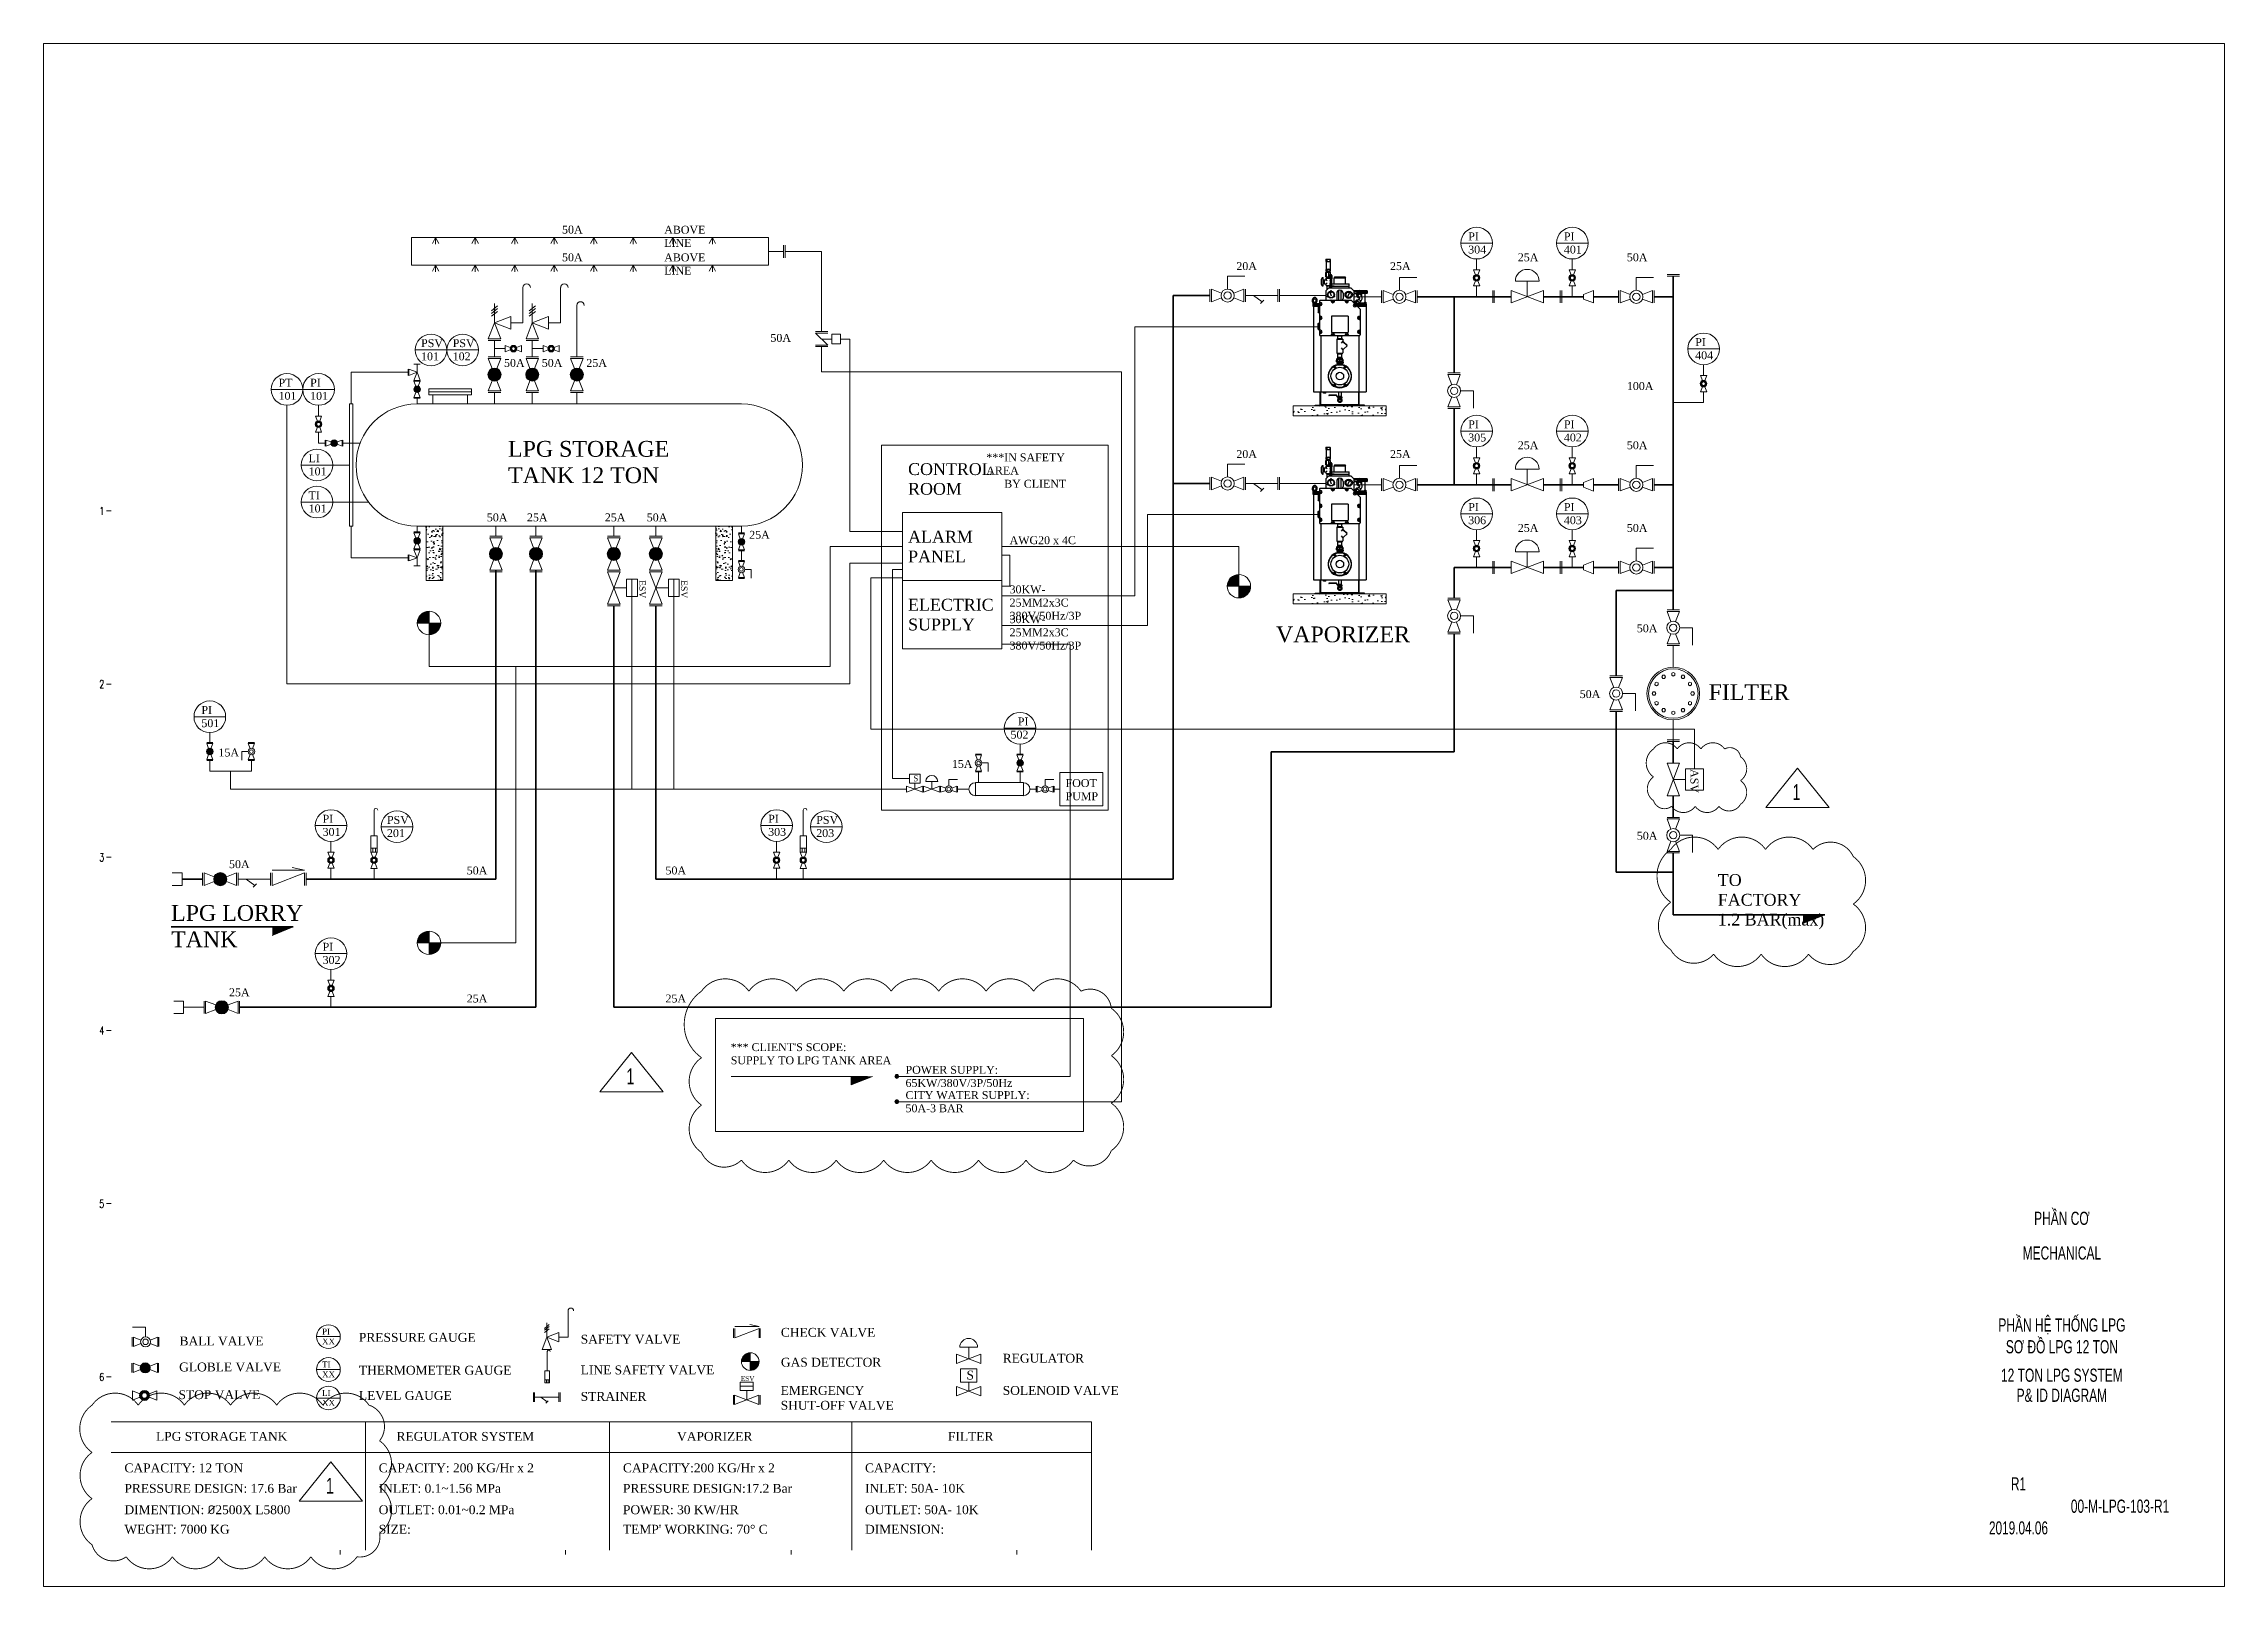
# Paper-space layout '103' of a CAD drawing. Header units: inches. Extents: x -6.18 to 0.07, y 2.34 to 6.76.
# The model-space entities are those that its viewports show. They can reach past a viewport. Long polylines and large blocks are cut down to what shows.
import ezdxf
from ezdxf.enums import TextEntityAlignment as Align

# ---------------------------------------------------------------- set-up
doc = ezdxf.new("R2010")
doc.units = ezdxf.units.IN
doc.header["$MEASUREMENT"] = 0
for name, pattern in [('ACAD_ISO02W100', [15, 12, -3]), ('ACAD_ISO03W100', [30, 12, -18]), ('ACAD_ISO08W100', [36, 24, -3, 6, -3])]:
    doc.linetypes.add(name, pattern=pattern)
doc.layers.get('0').update_dxf_attribs({"lineweight": 5})
for name, color, linetype, lineweight in [('AIR', 4, 'ACAD_ISO08W100', 5), ('LIQUID LINE', 5, 'Continuous', 35), ('POWER', 6, 'ACAD_ISO02W100', 5), ('TEXT', 1, 'Continuous', 5), ('VALVE', 7, 'Continuous', 5), ('VAPOR LINE', 2, 'Continuous', 35)]:
    doc.layers.add(name, color=color, linetype=linetype, lineweight=lineweight)
doc.layers.add('VAN', color=7, linetype='Continuous')
doc.styles.add('Arial', font='arial.ttf', dxfattribs={"height": 1.6})
doc.styles.get("Standard").update_dxf_attribs({"font": 'times.ttf'})
doc.styles.add('TBOX', font='romans.shx', dxfattribs={"width": 0.75})

psp = doc.layouts.new('103')

msp = doc.modelspace()

# ---------------------------------------------------------------- texts
at = {"linetype": 'Continuous', "style": 'TBOX', "width": 0.75}
for s, p in [('1', (772.35, -712.78)), ('2', (772.35, -739.03)), ('3', (772.35, -765.29)), ('4', (772.35, -791.54)), ('5', (772.35, -817.8)), ('6', (772.35, -844.05))]:
    msp.add_text(s, height=1.2, dxfattribs=at).set_placement(p)
at = {"style": 'Arial', "width": 0.65}
for s, height, p in [('1', 2.4, (1029.74, -755.98)), ('1', 2.4, (852.9, -799.08)), ('PHẦN CƠ', 2, (1069.98, -820.4)), ('MECHANICAL', 2, (1069.98, -825.66)), ('PHẦN HỆ THỐNG LPG', 2, (1069.98, -836.57)), ('SƠ ĐỒ LPG 12 TON', 2, (1069.98, -839.87)), ('12 TON LPG SYSTEM', 2, (1069.98, -844.18)), ('P& ID DIAGRAM', 2, (1069.98, -847.22)), ('1', 2.4, (807.33, -861.15)), ('R1', 1.969, (1063.4, -860.63)), ('00-M-LPG-103-R1', 2, (1078.8, -864.04)), ('2019.04.06', 1.969, (1063.4, -867.31))]:
    msp.add_text(s, height=height, dxfattribs=at).set_placement(p, align=Align.CENTER)
for s, width, insert, char_height, attachment_point in [('50A', 4.6482, (842.53, -668.92), 1.199, 1), ('50A', 4.6482, (842.53, -673.12), 1.199, 1), ('20A', 4.6482, (944.79, -674.46), 1.199, 1), ('25A', 4.6482, (968.09, -674.46), 1.199, 1), ('25A', 4.6482, (987.47, -673.12), 1.199, 1), ('50A', 4.6482, (1004.01, -673.12), 1.199, 1), ('PSV\\P101', 4.6482, (821.15, -686.14), 1.199, 1), ('PSV\\P102', 4.6482, (825.95, -686.14), 1.199, 1), ('50A', 4.6482, (874.13, -685.34), 1.199, 1), ('PI\\P404', 4.6482, (1014.37, -685.98), 1.199, 1), ('50A', 4.6482, (833.73, -689.14), 1.199, 1), ('50A', 4.6482, (839.46, -689.14), 1.199, 1), ('25A', 4.6482, (846.22, -689.14), 1.199, 1), ('PT\\P101', 4.6482, (799.54, -692.13), 1.199, 1), ('PI\\P101', 4.6482, (804.33, -692.13), 1.199, 1), ('100A', 4.6482, (1004.01, -692.64), 1.199, 1), ('LI\\P101', 4.6482, (804.1, -703.58), 1.199, 1), ('***IN SAFETY AREA\\P      BY CLIENT', 16.1976, (906.87, -703.45), 1.1989, 1), ('20A', 4.6482, (944.79, -702.95), 1.199, 1), ('25A', 4.6482, (968.09, -702.95), 1.199, 1), ('25A', 4.6482, (987.47, -701.61), 1.199, 1), ('50A', 4.6482, (1004.01, -701.61), 1.199, 1), ('TI\\P101', 4.6482, (804.1, -709.2), 1.199, 1), ('50A', 4.6482, (831.13, -712.55), 1.199, 1), ('25A', 4.6482, (837.21, -712.55), 1.199, 1), ('25A', 4.6482, (849.02, -712.55), 1.199, 1), ('50A', 4.6482, (855.38, -712.55), 1.199, 1), ('25A', 4.6482, (987.47, -714.15), 1.199, 1), ('50A', 4.6482, (1004.01, -714.15), 1.199, 1), ('25A', 4.6482, (870.91, -715.19), 1.199, 1), ('AWG20 x 4C', 12.2231, (910.4, -716.01), 1.199, 1), ('30KW- 25MM2x3C\\P380V/50Hz/3P', 12.2231, (910.4, -723.46), 1.1989, 1), ('30KW- 25MM2x3C\\P380V/50Hz/3P', 12.2231, (910.4, -727.98), 1.1989, 1), ('50A', 4.6482, (1005.52, -729.36), 1.199, 1), ('50A', 4.6482, (996.86, -739.34), 1.199, 1), ('PI\\P501', 4.6482, (787.84, -741.75), 1.199, 1), ('PI\\P502', 4.6482, (913.26, -743.48), 1.199, 3), ('15A', 4.6482, (790.43, -748.19), 1.199, 1), ('15A', 4.6482, (904.77, -749.92), 1.199, 3), ('FOOT\\PPUMP', 4.9574, (918.89, -752.82), 1.199, 1), ('PI\\P301', 4.6482, (806.22, -758.23), 1.199, 1), ('PSV\\P201', 4.6482, (815.98, -758.41), 1.199, 1), ('PI\\P303', 4.6482, (873.79, -758.23), 1.199, 1), ('PSV\\P203', 4.6482, (881.08, -758.41), 1.199, 1), ('50A', 4.6482, (1005.52, -760.81), 1.199, 1), ('50A', 4.6482, (792.03, -765.12), 1.199, 1), ('50A', 4.6482, (828.08, -766.07), 1.199, 1), ('50A', 4.6482, (858.22, -766.07), 1.199, 1), ('PI\\P302', 4.6482, (806.22, -777.64), 1.199, 1), ('25A', 4.6482, (792.03, -784.54), 1.199, 1), ('25A', 4.6482, (828.08, -785.48), 1.199, 1), ('25A', 4.6482, (858.22, -785.48), 1.199, 1), ("*** CLIENT'S SCOPE:\\PSUPPLY TO LPG TANK AREA", 35.8999, (868.11, -792.85), 1.1989, 1), ('POWER SUPPLY: \\P65KW/380V/3P/50Hz', 26.5827, (894.62, -796.29), 1.1989, 1), ('CITY WATER SUPPLY: \\P50A-3 BAR', 24.5657, (894.62, -800.12), 1.1989, 1), ('PI\\PXX', 4.6482, (806.14, -836.12), 0.899, 1), ('TI\\PXX', 4.6482, (806.14, -841.1), 0.899, 1), ('LI\\PXX', 4.6482, (806.14, -845.42), 0.899, 1)]:
    msp.add_mtext_dynamic_manual_height_columns(s, width=width, gutter_width=1, heights=[0], dxfattribs=dict(insert=insert, char_height=char_height, attachment_point=attachment_point))
at = {"color": 3, "char_height": 1.199, "attachment_point": 1}
for insert in [(858.03, -668.94), (858.03, -673.14)]:
    msp.add_mtext_dynamic_manual_height_columns('ABOVE LINE', width=9.5004, gutter_width=1, heights=[0], dxfattribs=dict(at, insert=insert))
note = msp.add_mtext_dynamic_manual_height_columns('PI\\P', width=4.6482, gutter_width=1, heights=[2.76, 0], dxfattribs=dict(insert=(979.95, -669.95), char_height=1.199, attachment_point=1))
for column, words in zip(note.columns.linked_columns, ['304']):
    column.text = words
note = msp.add_mtext_dynamic_manual_height_columns('PI\\P', width=4.6482, gutter_width=1, heights=[2.76, 0], dxfattribs=dict(insert=(994.46, -669.95), char_height=1.199, attachment_point=1))
for column, words in zip(note.columns.linked_columns, ['401']):
    column.text = words
note = msp.add_mtext_dynamic_manual_height_columns('PI\\P', width=4.6482, gutter_width=1, heights=[2.76, 0], dxfattribs=dict(insert=(979.95, -698.44), char_height=1.199, attachment_point=1))
for column, words in zip(note.columns.linked_columns, ['305']):
    column.text = words
note = msp.add_mtext_dynamic_manual_height_columns('PI\\P', width=4.6482, gutter_width=1, heights=[2.76, 0], dxfattribs=dict(insert=(994.46, -698.44), char_height=1.199, attachment_point=1))
for column, words in zip(note.columns.linked_columns, ['402']):
    column.text = words
note = msp.add_mtext_dynamic_manual_height_columns('PI\\P', width=4.6482, gutter_width=1, heights=[2.76, 0], dxfattribs=dict(insert=(979.95, -710.98), char_height=1.199, attachment_point=1))
for column, words in zip(note.columns.linked_columns, ['306']):
    column.text = words
note = msp.add_mtext_dynamic_manual_height_columns('PI\\P', width=4.6482, gutter_width=1, heights=[2.76, 0], dxfattribs=dict(insert=(994.46, -710.98), char_height=1.199, attachment_point=1))
for column, words in zip(note.columns.linked_columns, ['403']):
    column.text = words
at = {"insert": (1014.86, -751.3), "char_height": 1.199, "attachment_point": 1, "rotation": 270}
msp.add_mtext_dynamic_manual_height_columns('ASV', width=6.2934, gutter_width=1, heights=[0], dxfattribs=at)
at = {"layer": 'TEXT', "attachment_point": 1}
for s, width, insert, char_height in [('LPG STORAGE\\PTANK 12 TON', 30.8542, (834.34, -701.56), 2.3978), ('CONTROL \\PROOM', 17.5384, (895.01, -704.93), 1.798), ('ALARM \\PPANEL', 17.5384, (895.01, -715.18), 1.798), ('ELECTRIC\\PSUPPLY', 17.5384, (895.01, -725.49), 1.798), ('VAPORIZER', 30.8022, (950.8, -729.68), 2.398), ('FILTER', 8.5013, (1016.4, -738.45), 2.398), ('TO FACTORY\\P1.2 BAR(max)', 15.7153, (1017.8, -767.22), 1.7984), ('LPG LORRY\\PTANK', 30.8542, (783.25, -771.91), 2.398), ('CHECK VALVE', 17.8801, (875.72, -836.01), 1.3488), ('BALL VALVE', 18.833, (784.53, -837.32), 1.349), ('PRESSURE GAUGE', 24.315, (811.72, -836.77), 1.3488), ('SAFETY VALVE', 18.0939, (845.36, -837.05), 1.3488), ('REGULATOR', 8.5013, (909.36, -839.93), 1.349), ('GLOBLE VALVE', 17.4413, (784.47, -841.26), 1.3488), ('THERMOMETER GAUGE', 28.0826, (811.72, -841.75), 1.3488), ('LINE SAFETY VALVE', 23.1659, (845.36, -841.71), 1.3488), ('GAS DETECTOR', 17.6653, (875.72, -840.54), 1.3488), ('STOP VALVE', 18.833, (784.37, -845.46), 1.349), ('LEVEL GAUGE', 17.1894, (811.72, -845.58), 1.3488), ('STRAINER', 8.5013, (845.36, -845.72), 1.349), ('EMERGENCY SHUT-OFF VALVE', 18.833, (875.69, -844.82), 1.3488), ('SOLENOID VALVE', 21.227, (909.36, -844.82), 1.3488), ('LPG STORAGE TANK', 22.1877, (780.96, -851.78), 1.3488), ('REGULATOR SYSTEM', 25.145, (817.43, -851.78), 1.3488), ('VAPORIZER', 17.1894, (859.97, -851.78), 1.349), ('FILTER', 17.1894, (901.05, -851.78), 1.349), ('PRESSURE DESIGN: 17.6 Bar', 29.6753, (776.17, -859.66), 1.3488), ('CAPACITY: 12 TON', 22.1877, (776.17, -856.56), 1.3488), ('INLET: 0.1~1.56 MPa', 22.1877, (814.73, -859.66), 1.3488), ('\\A1;CAPACITY: 200 KG/Hr x 2', 32.0213, (814.73, -856.56), 1.3488), ('PRESSURE DESIGN:17.2 Bar', 31.1698, (851.77, -859.66), 1.3488), ('CAPACITY:200 KG/Hr x 2', 28.1964, (851.77, -856.56), 1.3488), ('INLET: 50A- 10K', 22.1877, (888.48, -859.66), 1.3488), ('CAPACITY:', 22.1877, (888.48, -856.56), 1.349), ('DIMENTION: {\\fISOCPEUR|b0|i0|c0|p34;%%C}2500X L5800', 28.4771, (776.17, -862.9), 1.3488), ('OUTLET: 0.01~0.2 MPa', 25.2449, (814.73, -862.9), 1.3488), ('\\A1;POWER: 30 KW/HR', 28.0437, (851.77, -862.9), 1.3488), ('OUTLET: 50A- 10K', 22.1877, (888.48, -862.9), 1.3488), ('WEGHT: 7000 KG', 22.1877, (776.17, -865.86), 1.3488), ('SIZE:', 22.1877, (814.73, -865.86), 1.349), ("\\A1;TEMP' WORKING: 70%%D C", 27.2867, (851.77, -865.86), 1.3488), ('DIMENSION:', 22.1877, (888.48, -865.86), 1.349)]:
    msp.add_mtext_dynamic_manual_height_columns(s, width=width, gutter_width=1, heights=[0], dxfattribs=dict(at, insert=insert, char_height=char_height))

# ---------------------------------------------------------------- blocks, each defined once
blk = doc.blocks.new('STRAINER')
for p, q in [((825.68, -548.83), (825.68, -547.26)), ((825.88, -548.83), (825.88, -547.26)), ((829.99, -548.05), (825.88, -548.05)), ((826.92, -548.05), (828.01, -548.83)), ((827.8, -549.06), (828.2, -548.64)), ((829.99, -548.83), (829.99, -547.26)), ((830.19, -548.83), (830.19, -547.26))]:
    blk.add_line(p, q)
blk = doc.blocks.new('CHECK VALVE')
for p, q in [((832.17, -548.83), (832.17, -547.26)), ((836.47, -546.89), (832.37, -546.89)), ((832.37, -548.83), (832.37, -547.26)), ((836.47, -547.26), (832.37, -548.83)), ((836.47, -546.89), (834.92, -546.58)), ((836.47, -548.83), (836.47, -547.26)), ((836.67, -548.83), (836.67, -547.26))]:
    blk.add_line(p, q)
blk = doc.blocks.new('GLOBLE')
h = blk.add_hatch(color=256)
h.dxf.hatch_style = 1
h.paths.add_polyline_path([(840.92, -548.05, 1), (842.58, -548.05, 1)])
for p, q in [((839.5, -548.83), (839.5, -547.26)), ((839.7, -548.83), (839.7, -547.26)), ((839.7, -547.26), (840.98, -547.75)), ((840.98, -548.34), (839.7, -548.83)), ((843.8, -547.26), (842.53, -547.75)), ((842.53, -548.34), (843.8, -548.83)), ((843.8, -548.83), (843.8, -547.26)), ((844, -548.83), (844, -547.26))]:
    blk.add_line(p, q)
blk.add_circle((841.75, -548.05), 0.83)
blk = doc.blocks.new('ESV')
for p, q in [((922.73, -504.32), (922.73, -502.96)), ((922.73, -502.96), (924.92, -502.96)), ((922.73, -503.64), (924.92, -503.64)), ((922.73, -504.32), (924.92, -504.32)), ((923.83, -505.93), (923.83, -504.32)), ((924.92, -504.32), (924.92, -502.96)), ((921.58, -506.72), (921.58, -505.14)), ((921.78, -506.72), (921.78, -505.14)), ((921.78, -505.14), (925.88, -506.72)), ((925.88, -505.14), (921.78, -506.72)), ((925.88, -506.72), (925.88, -505.14)), ((926.08, -506.72), (926.08, -505.14))]:
    blk.add_line(p, q)
at = {"insert": (922.84, -501.93), "char_height": 0.8, "attachment_point": 1}
blk.add_mtext_dynamic_manual_height_columns('ESV', width=0.6359, gutter_width=1, heights=[0], dxfattribs=at)
blk = doc.blocks.new('GAS ALARM')
h = blk.add_hatch(color=3)
h.paths.add_polyline_path([(844.78, -506.2), (846.25, -506.2), (846.25, -504.72, 0.414214)])
h.paths.add_polyline_path([(847.73, -506.2), (846.25, -506.2), (846.25, -507.67, 0.414214)])
for p, q in [((846.25, -504.72), (846.25, -507.67)), ((844.78, -506.2), (847.73, -506.2))]:
    blk.add_line(p, q)
blk.add_circle((846.25, -506.2), 1.48)
blk = doc.blocks.new('BALL VV')
for p, q in [((149.35, 153.64), (149.35, 155.21)), ((149.55, 153.64), (149.55, 155.21)), ((149.55, 155.21), (150.83, 154.72)), ((151.6, 155.26), (151.6, 156.87)), ((151.6, 156.87), (153.79, 156.87)), ((153.65, 155.21), (152.38, 154.72)), ((153.65, 153.64), (153.65, 155.21)), ((153.85, 153.64), (153.85, 155.21)), ((150.83, 154.13), (149.55, 153.64)), ((152.38, 154.13), (153.65, 153.64))]:
    blk.add_line(p, q)
for radius in [0.83, 0.464]:
    blk.add_circle((151.6, 154.42), radius)
blk = doc.blocks.new('REGULATOR')
for p, q in [((157.47, 153.64), (157.47, 155.21)), ((157.47, 155.21), (161.58, 153.64)), ((161.58, 155.21), (157.47, 153.64)), ((158.02, 156.39), (161.03, 156.39)), ((159.52, 154.42), (159.52, 156.39)), ((161.58, 153.64), (161.58, 155.21))]:
    blk.add_line(p, q)
blk.add_arc((159.52, 156.39), 1.5, 0, 180)
blk = doc.blocks.new('SOLENOID VV')
for p, q in [((178.75, 155.98), (178.75, 158.24)), ((178.75, 158.24), (181.47, 158.24)), ((181.47, 155.98), (181.47, 158.24)), ((178.06, 153.64), (178.06, 155.21)), ((178.06, 155.21), (182.16, 153.64)), ((182.16, 155.21), (178.06, 153.64)), ((178.75, 155.98), (181.47, 155.98)), ((180.11, 154.42), (180.11, 155.98)), ((182.16, 153.64), (182.16, 155.21))]:
    blk.add_line(p, q)
at = {"insert": (179.74, 157.91), "char_height": 1.5, "attachment_point": 1}
blk.add_mtext_dynamic_manual_height_columns('S', width=1.0129, gutter_width=1, heights=[0], dxfattribs=at)
blk = doc.blocks.new('SAFETY VVVV')
at = {"layer": 'VALVE'}
for p, q in [((858.91, -469.39), (859.7, -468.77)), ((859.31, -470.89), (859.31, -468.45)), ((862.9, -470.89), (862.9, -466.44)), ((858.52, -472.94), (859.31, -470.89)), ((858.91, -469.72), (859.7, -469.1)), ((858.91, -470.07), (859.7, -469.46)), ((859.31, -470.89), (861.36, -470.1)), ((859.31, -470.89), (860.1, -472.94)), ((861.36, -471.68), (859.31, -470.89)), ((861.36, -470.1), (861.36, -471.68)), ((861.36, -470.89), (862.9, -470.89)), ((860.1, -472.94), (858.52, -472.94))]:
    blk.add_line(p, q, dxfattribs=at)
blk.add_arc((863.37, -466.44), 0.467, 0, 180, dxfattribs=at)
blk = doc.blocks.new('LINE SAFETY VVV')
at = {"layer": 'VALVE'}
blk.add_line((934.76, -526.66), (934.76, -523.41), dxfattribs=at)
for points in [[(934.37, -526.66), (935.16, -526.66), (935.16, -528.71), (934.37, -528.71)], [(934.37, -528.71), (935.16, -528.71), (935.16, -528.21), (934.37, -528.21)], [(934.61, -528.21), (934.93, -528.21), (934.93, -528.71), (934.61, -528.71)]]:
    blk.add_lwpolyline(points, close=True, dxfattribs=at)
blk.add_arc((935, -523.41), 0.233, 0, 180, dxfattribs=at)
blk = doc.blocks.new('STOP VV')
at = {"layer": 'VALVE'}
h = blk.add_hatch(color=256, dxfattribs=at)
h.dxf.hatch_style = 1
h.paths.add_polyline_path([(1002.34, -533.21, 1), (1004, -533.21, 1)])
h.paths.add_polyline_path([(1003.64, -533.21, -1), (1002.71, -533.21, -1)], flags=16)
for p, q in [((1001.12, -534), (1001.12, -532.42)), ((1001.12, -532.42), (1002.4, -532.91)), ((1005.22, -532.42), (1003.95, -532.91)), ((1005.22, -534), (1005.22, -532.42)), ((1002.4, -533.51), (1001.12, -534)), ((1003.95, -533.51), (1005.22, -534))]:
    blk.add_line(p, q)
for radius in [0.83, 0.464]:
    blk.add_circle((1003.17, -533.21), radius)
blk = doc.blocks.new('LINE SAFETY VV')
for p, q in [((845.11, -533.12), (845.11, -529.87)), ((845.11, -538.58), (845.11, -537.22))]:
    blk.add_line(p, q)
for points in [[(844.71, -533.12), (845.5, -533.12), (845.5, -535.17), (844.71, -535.17)], [(844.71, -535.17), (845.5, -535.17), (845.5, -534.67), (844.71, -534.67)], [(844.96, -534.67), (845.28, -534.67), (845.28, -535.17), (844.96, -535.17)]]:
    blk.add_lwpolyline(points, close=True)
blk.add_arc((845.34, -529.87), 0.233, 0, 180)
at = {"layer": 'VALVE', "xscale": 0.5, "yscale": 0.5, "zscale": 0.5, "rotation": 270}
blk.add_blockref('STOP VV', (1111.71, -34.61), dxfattribs=at)
blk = doc.blocks.new('A$C088A48D7')
at = {"color": 2}
for p, q in [((742, 466), (742, 455)), ((742, 389), (742, 379)), ((745, 367), (743, 365)), ((743, 331), (743, 365)), ((776, 468), (745, 468)), ((745, 453), (745, 391)), ((745, 453), (748, 453)), ((745, 453), (776, 453)), ((745, 391), (776, 391)), ((745, 377), (776, 377)), ((777, 367), (745, 367)), ((748, 331), (748, 365)), ((749, 466), (749, 455)), ((749, 389), (749, 379)), ((750, 367), (750, 377)), ((751, 370), (750, 371)), ((751, 367), (751, 370)), ((765, 331), (765, 365)), ((770, 370), (771, 371)), ((770, 367), (770, 370)), ((771, 367), (771, 377)), ((772, 348), (778, 348)), ((773, 466), (773, 455)), ((773, 453), (776, 453)), ((773, 389), (773, 379)), ((776, 453), (776, 391)), ((776, 345), (778, 349)), ((776, 345), (778, 345)), ((776, 345), (776, 332)), ((777, 367), (778, 365)), ((778, 349), (778, 365)), ((778, 349), (782, 349)), ((779, 455), (779, 466)), ((779, 379), (779, 389)), ((715, 325), (720, 325)), ((715, 315), (721, 315)), ((715, 311), (721, 311)), ((715, 295), (721, 295)), ((715, 289), (721, 289)), ((715, 273), (721, 273)), ((715, 269), (721, 269)), ((715, 259), (720, 259)), ((721, 260), (721, 324)), ((721, 297), (726, 297)), ((721, 287), (726, 287)), ((726, 302), (726, 281)), ((731, 304), (727, 304)), ((727, 300), (731, 300)), ((727, 284), (731, 284)), ((727, 279), (731, 279)), ((731, 279), (731, 304)), ((732, 302), (731, 302)), ((731, 282), (732, 282)), ((732, 276), (732, 307)), ((732, 307), (745, 307)), ((732, 276), (745, 276)), ((743, 331), (745, 330)), ((743, 221), (763, 241)), ((743, 221), (743, 147)), ((777, 330), (745, 330)), ((745, 307), (745, 322)), ((745, 322), (745, 307)), ((745, 322), (774, 322)), ((745, 307), (752, 300)), ((753, 284), (745, 276)), ((745, 262), (745, 276)), ((745, 262), (776, 262)), ((750, 322), (750, 330)), ((751, 325), (750, 326)), ((771, 325), (750, 325)), ((750, 262), (750, 258)), ((750, 259), (771, 259)), ((750, 257), (750, 228)), ((751, 322), (751, 325)), ((943, 241), (763, 241)), ((770, 325), (771, 326)), ((770, 322), (770, 325)), ((771, 322), (771, 330)), ((771, 262), (771, 258)), ((771, 257), (771, 241)), ((772, 335), (776, 335)), ((775, 329), (774, 328)), ((774, 320), (774, 328)), ((791, 329), (775, 329)), ((776, 332), (791, 332)), ((776, 318), (776, 308)), ((776, 262), (776, 275)), ((777, 329), (777, 332)), ((786, 178), (777, 210)), ((777, 210), (777, 202)), ((777, 210), (781, 203)), ((789, 315), (778, 315)), ((779, 276), (778, 275)), ((779, 276), (778, 275)), ((778, 241), (778, 275)), ((778, 258), (780, 258)), ((779, 328), (779, 320)), ((779, 276), (780, 276)), ((780, 315), (780, 241)), ((781, 342), (781, 332)), ((786, 315), (786, 241)), ((786, 276), (926, 276)), ((786, 258), (927, 258)), ((788, 328), (788, 320)), ((789, 342), (789, 332)), ((790, 329), (790, 332)), ((791, 342), (791, 332)), ((791, 329), (792, 328)), ((792, 320), (792, 328)), ((807, 258), (794, 258)), ((813, 332), (808, 324)), ((808, 324), (898, 324)), ((808, 276), (808, 324)), ((813, 332), (893, 332)), ((828, 201), (828, 161)), ((843, 224), (843, 147)), ((862, 224), (862, 147)), ((878, 201), (878, 161)), ((893, 332), (898, 324)), ((898, 276), (898, 324)), ((917, 179), (932, 208)), ((926, 276), (927, 275)), ((927, 241), (927, 275)), ((932, 208), (927, 202)), ((932, 208), (930, 201)), ((943, 241), (963, 221)), ((995, 222), (963, 222)), ((963, 221), (963, 127)), ((992, 209), (963, 209)), ((963, 199), (986, 199)), ((988, 184), (988, 197)), ((1008, 203), (991, 194)), ((991, 194), (991, 174)), ((991, 174), (1008, 164)), ((992, 215), (992, 194)), ((994, 217), (994, 215)), ((1000, 177), (1007, 170)), ((1005, 221), (1005, 216)), ((1025, 194), (1008, 203)), ((1010, 221), (1010, 216)), ((1015, 191), (1021, 184)), ((1067, 222), (1020, 222)), ((1022, 217), (1022, 215)), ((1024, 215), (1024, 194)), ((1068, 209), (1024, 209)), ((1025, 181), (1025, 194)), ((1028, 184), (1028, 197)), ((1066, 199), (1030, 199)), ((1053, 132), (1053, 197)), ((1068, 221), (1068, 201)), ((642, 118), (642, 125)), ((693, 118), (642, 118)), ((643, 98), (643, 118)), ((693, 109), (643, 109)), ((693, 107), (643, 107)), ((682, 98), (643, 98)), ((644, 98), (644, -578)), ((663, 118), (663, 121)), ((681, 97), (681, 52)), ((681, 97), (693, 97)), ((681, 82), (691, 82)), ((681, 67), (691, 67)), ((681, 52), (693, 52)), ((682, 97), (682, 100)), ((682, 100), (690, 100)), ((682, 49), (682, 52)), ((682, 49), (690, 49)), ((690, 97), (690, 100)), ((693, 98), (690, 98)), ((690, 49), (690, 52)), ((691, 97), (691, 52)), ((693, 142), (693, -128)), ((700, 129), (695, 129)), ((700, 104), (695, 104)), ((700, 19), (695, 19)), ((698, 147), (943, 147)), ((785, 139), (785, 145)), ((788, 20), (788, -106)), ((790, 22), (916, 22)), ((810, 139), (810, 145)), ((895, 139), (895, 145)), ((918, 20), (918, -106)), ((920, 139), (920, 145)), ((943, 147), (1013, 77)), ((963, 126), (972, 126)), ((963, 115), (967, 119)), ((969, 131), (970, 132)), ((970, 128), (969, 131)), ((973, 132), (970, 132)), ((970, 128), (994, 104)), ((970, 119), (974, 124)), ((971, 118), (973, 121)), ((973, 132), (997, 108)), ((973, 121), (973, 123)), ((988, 107), (973, 122)), ((975, 137), (984, 147)), ((976, 134), (975, 137)), ((975, 130), (978, 133)), ((976, 134), (1000, 110)), ((976, 124), (977, 125)), ((981, 98), (985, 102)), ((982, 130), (991, 140)), ((987, 146), (984, 147)), ((984, 105), (987, 108)), ((985, 104), (989, 109)), ((987, 146), (1011, 122)), ((987, 108), (988, 108)), ((990, 110), (991, 112)), ((991, 143), (993, 143)), ((1063, 98), (991, 98)), ((993, 143), (1004, 154)), ((993, 143), (1009, 128)), ((994, 104), (997, 103)), ((996, 117), (1005, 126)), ((996, 109), (999, 112)), ((1063, 109), (996, 109)), ((997, 108), (998, 105)), ((1063, 107), (997, 107)), ((997, 103), (998, 105)), ((997, 103), (998, 105)), ((1000, 110), (1003, 110)), ((1003, 110), (1012, 119)), ((1003, 110), (1012, 119)), ((1004, 154), (1020, 139)), ((1007, 156), (1005, 154)), ((1005, 19), (1011, 19)), ((1010, 166), (1008, 164)), ((1008, 125), (1009, 128)), ((1009, 128), (1020, 139)), ((1009, 126), (1060, 126)), ((1011, 122), (1012, 119)), ((1063, 119), (1012, 119)), ((1013, 77), (1013, -128)), ((1021, 142), (1019, 139)), ((1048, 132), (1048, 131)), ((1057, 132), (1048, 132)), ((1048, 131), (1048, 126)), ((1048, 131), (1058, 131)), ((1057, 132), (1058, 131)), ((1058, 131), (1058, 126)), ((1061, 119), (1061, 125)), ((1061, 98), (1061, -578)), ((1063, 98), (1063, 119)), ((681, -83), (681, -38)), ((681, -38), (693, -38)), ((681, -53), (691, -53)), ((681, -68), (691, -68)), ((681, -83), (693, -83)), ((682, -35), (690, -35)), ((682, -35), (682, -38)), ((682, -83), (682, -86)), ((682, -86), (690, -86)), ((690, -35), (690, -38)), ((690, -83), (690, -86)), ((691, -83), (691, -38)), ((700, -6), (695, -6)), ((700, -91), (695, -91)), ((700, -116), (695, -116)), ((698, -133), (1008, -133)), ((703, -133), (703, -578)), ((785, -126), (785, -131)), ((790, -108), (916, -108)), ((810, -126), (810, -131)), ((830, -162), (830, -270)), ((831, -161), (875, -161)), ((836, -133), (836, -139)), ((869, -138), (836, -138)), ((837, -138), (836, -139)), ((836, -154), (836, -139)), ((837, -155), (836, -154)), ((836, -161), (836, -154)), ((836, -155), (869, -155)), ((837, -133), (837, -138)), ((837, -161), (837, -155)), ((868, -133), (868, -138)), ((868, -138), (870, -139)), ((868, -155), (870, -154)), ((868, -161), (868, -155)), ((869, -133), (869, -139)), ((869, -161), (869, -154)), ((870, -154), (870, -139)), ((876, -162), (876, -177)), ((895, -126), (895, -131)), ((920, -126), (920, -131)), ((1003, -140), (1003, -578)), ((1005, -6), (1011, -6)), ((1005, -91), (1011, -91)), ((1005, -116), (1011, -116)), ((827, -325), (826, -326)), ((826, -341), (826, -326)), ((827, -341), (826, -341)), ((878, -325), (827, -325)), ((878, -341), (827, -341)), ((828, -321), (829, -320)), ((828, -325), (828, -321)), ((830, -343), (828, -344)), ((828, -344), (828, -351)), ((877, -320), (829, -320)), ((876, -343), (830, -343)), ((831, -271), (875, -271)), ((832, -343), (832, -341)), ((833, -320), (833, -311)), ((833, -326), (833, -341)), ((835, -326), (833, -326)), ((835, -341), (833, -341)), ((872, -310), (834, -310)), ((835, -326), (835, -341)), ((836, -271), (836, -279)), ((836, -277), (869, -277)), ((837, -277), (836, -279)), ((836, -303), (836, -279)), ((837, -304), (836, -303)), ((836, -310), (836, -303)), ((836, -304), (869, -304)), ((837, -271), (837, -277)), ((837, -310), (837, -304)), ((837, -344), (837, -351)), ((843, -344), (837, -344)), ((843, -344), (843, -351)), ((851, -326), (851, -341)), ((851, -326), (854, -326)), ((851, -341), (854, -341)), ((854, -326), (854, -341)), ((862, -344), (862, -351)), ((868, -344), (862, -344)), ((875, -180), (863, -193)), ((863, -230), (875, -242)), ((868, -271), (868, -277)), ((868, -277), (870, -279)), ((868, -304), (870, -303)), ((868, -310), (868, -304)), ((868, -344), (868, -351)), ((869, -271), (869, -279)), ((869, -310), (869, -303)), ((870, -303), (870, -279)), ((870, -326), (870, -341)), ((870, -326), (872, -326)), ((870, -341), (872, -341)), ((872, -326), (872, -341)), ((873, -320), (873, -311)), ((874, -343), (874, -341)), ((876, -245), (876, -270)), ((876, -343), (878, -344)), ((910, -213), (877, -181)), ((877, -321), (877, -320)), ((877, -325), (877, -321)), ((878, -325), (879, -326)), ((878, -341), (879, -341)), ((878, -344), (878, -351)), ((881, -181), (879, -183)), ((879, -341), (879, -326)), ((910, -213), (882, -241)), ((910, -208), (883, -181)), ((910, -209), (907, -211)), ((830, -352), (828, -351)), ((876, -352), (830, -352)), ((836, -352), (836, -358)), ((836, -365), (836, -358)), ((837, -360), (836, -358)), ((836, -360), (869, -360)), ((843, -351), (837, -351)), ((837, -364), (837, -360)), ((868, -351), (862, -351)), ((868, -360), (870, -358)), ((868, -364), (868, -360)), ((869, -365), (869, -358)), ((870, -352), (870, -358)), ((876, -352), (878, -351)), ((644, -578), (1061, -578)), ((658, -688), (658, -683)), ((658, -683), (696, -683)), ((696, -688), (658, -688)), ((698, -681), (698, -578)), ((703, -681), (703, -578)), ((703, -678), (1003, -678)), ((724, -589), (724, -578)), ((741, -589), (724, -589)), ((741, -589), (741, -578)), ((823, -603), (768, -603)), ((823, -607), (768, -607)), ((827, -609), (832, -617)), ((830, -607), (835, -616)), ((837, -618), (847, -618)), ((837, -618), (837, -618)), ((837, -621), (837, -625)), ((863, -621), (838, -621)), ((838, -626), (839, -628)), ((863, -618), (839, -618)), ((840, -635), (840, -629)), ((842, -578), (842, -615)), ((843, -616), (842, -615)), ((842, -616), (863, -616)), ((842, -618), (842, -616)), ((843, -616), (862, -616)), ((843, -618), (843, -616)), ((846, -622), (846, -629)), ((859, -622), (846, -622)), ((847, -617), (847, -618)), ((858, -617), (847, -617)), ((847, -618), (858, -618)), ((847, -621), (847, -622)), ((848, -614), (848, -617)), ((848, -617), (857, -617)), ((849, -614), (856, -614)), ((850, -613), (850, -613)), ((850, -613), (850, -614)), ((850, -614), (850, -613)), ((855, -613), (850, -613)), ((855, -613), (850, -613)), ((850, -614), (850, -617)), ((853, -617), (852, -618)), ((853, -618), (853, -617)), ((855, -613), (855, -613)), ((855, -614), (855, -613)), ((855, -614), (855, -613)), ((855, -614), (855, -617)), ((857, -617), (857, -614)), ((858, -618), (858, -617)), ((858, -618), (868, -618)), ((858, -621), (858, -622)), ((859, -622), (859, -629)), ((862, -616), (863, -615)), ((862, -618), (862, -616)), ((863, -578), (863, -615)), ((863, -618), (863, -616)), ((863, -618), (863, -621)), ((865, -635), (865, -629)), ((867, -626), (866, -628)), ((868, -618), (868, -625)), ((1003, -681), (1003, -578)), ((1003, -681), (1003, -586)), ((1007, -681), (1007, -578)), ((1048, -683), (1009, -683)), ((1048, -688), (1009, -688)), ((1048, -688), (1048, -683))]:
    blk.add_line(p, q, dxfattribs=at)
for points in [[(1005, 221), (1002, 217), (1005, 214), (1010, 214), (1013, 217), (1010, 221)], [(700, 121), (697, 119), (697, 115), (700, 113), (703, 115), (703, 119)], [(700, 11), (697, 9), (697, 5), (700, 3), (703, 5), (703, 9)], [(798, 143), (794, 141), (794, 137), (798, 135), (801, 137), (801, 141)], [(908, 143), (904, 141), (904, 137), (908, 135), (911, 137), (911, 141)], [(969, 109), (973, 110), (976, 107), (975, 104), (971, 103), (968, 105)], [(1005, 11), (1008, 9), (1008, 5), (1005, 3), (1002, 5), (1002, 9)], [(700, -99), (697, -101), (697, -105), (700, -107), (703, -105), (703, -101)], [(798, -130), (794, -128), (794, -124), (798, -122), (801, -124), (801, -128)], [(908, -130), (904, -128), (904, -124), (908, -122), (911, -124), (911, -128)], [(1005, -99), (1008, -101), (1008, -105), (1005, -107), (1002, -105), (1002, -101)]]:
    blk.add_lwpolyline(points, close=True, dxfattribs=at)
blk.add_lwpolyline([(1011, 215), (1010, 216), (1005, 216), (1004, 215)], dxfattribs=at)
blk.add_lwpolyline([(846, -630), (838, -638), (838, -651), (846, -660), (859, -660), (868, -651), (868, -638), (859, -630)], close=True)
for centre, radius in [((756, 175), 2.75), ((783, 190), 27.5), ((783, 190), 23.5), ((783, 221), 2.75), ((809, 175), 2.75), ((923, 190), 29), ((923, 190), 21), ((700, 117), 6.4), ((700, 7), 6.4), ((798, 139), 6.4), ((908, 139), 6.4), ((972, 106), 6.4), ((1005, 7), 6.4), ((700, -103), 6.4), ((798, -126), 6.4), ((908, -126), 6.4), ((1005, -103), 6.4), ((853, -453), 90), ((853, -453), 70), ((813, -384), 7), ((813, -522), 7), ((813, -384), 4.5), ((853, -453), 30), ((893, -384), 7), ((893, -522), 7), ((893, -384), 4.5), ((813, -522), 4.5), ((853, -645), 9.3), ((893, -522), 4.5)]:
    blk.add_circle(centre, radius, dxfattribs=at)
for radius in [16, 15]:
    blk.add_circle((853, -645), radius)
for centre, radius, start, end in [((745, 464), 3.59, 25.2915, 154.7085), ((745, 456), 3.59, 205.2915, 334.7085), ((745, 387), 3.59, 25.16, 154.7085), ((745, 380), 3.59, 205.2915, 334.84), ((745, 363), 3.87, 39.0993, 88.9936), ((756, 338), 28.6, 71.8018, 108.1982), ((761, 432), 36, 70.5288, 109.4712), ((761, 489), 36, 250.5288, 289.4712), ((761, 355), 36, 70.5288, 109.4712), ((761, 413), 36, 250.5288, 289.4712), ((777, 322), 44.4, 89.9503, 104.569), ((776, 464), 3.59, 25.2915, 154.7085), ((776, 456), 3.59, 205.2915, 334.7085), ((776, 387), 3.59, 25.2915, 154.84), ((776, 380), 3.59, 205.16, 334.7085), ((778, 342), 3, 0, 90), ((782, 342), 7, 0, 90), ((788, 342), 3, 0, 84.9363), ((800, 292), 94.6, 161.7811, 198.2189), ((715, 320), 5, 90, 161.7811), ((715, 264), 5, 198.2189, 270), ((720, 324), 1, 0, 90), ((720, 260), 1, 270, 0), ((728, 302), 2.7, 119.4235, 240.5765), ((750, 292), 24, 160.5288, 199.4712), ((728, 281), 2.7, 119.4235, 240.5765), ((745, 334), 3.87, 271.0064, 320.9007), ((756, 358), 28.6, 251.8018, 288.1982), ((777, 374), 44.4, 255.431, 270.0497), ((771, 315), 6, 4.4117, 60.3529), ((775, 321), 8.36, 66.1351, 90), ((775, 328), 8.56, 268.0911, 292.9511), ((791, 308), 15, 180, 195.5779), ((791, 275), 15, 164.4221, 180), ((778, 315), 0.5, 184.4117, 270), ((731, 292), 47.3, 344.4221, 15.5779), ((783, 314), 15.3, 72.412, 107.588), ((783, 335), 16.1, 253.3085, 286.6915), ((791, 321), 8.36, 90, 113.8649), ((791, 328), 8.56, 247.0489, 271.9089), ((795, 315), 6, 119.6471, 175.5883), ((789, 315), 0.5, 270, 355.5883), ((853, 201), 25, 0, 180), ((986, 197), 2, 0, 90), ((1008, 184), 20, 180, 277.7407), ((1008, 184), 17, 349.9271, 276.3484), ((1008, 184), 12.5, 8.2967, 262.0365), ((1008, 184), 10, 45.1666, 225.1666), ((1000, 163), 30, 315, 45.1666), ((1008, 184), 20, 341.4016, 0), ((1030, 197), 2, 90, 180), ((1055, 197), 2, 90, 178.6905), ((1066, 201), 2, 270, 0), ((1067, 221), 1, 0, 90), ((666, 121), 3, 123.6124, 180), ((698, 142), 5, 90, 180), ((695, 131), 2, 180, 270), ((695, 102), 2, 90, 180), ((695, 21), 2, 180, 270), ((700, 117), 12.5, 270, 90), ((700, 7), 12.5, 270, 90), ((783, 145), 2, 0, 90), ((798, 139), 12.5, 180, 0), ((790, 20), 2, 90, 180), ((812, 145), 2, 90, 180), ((853, 161), 25, 180, 214.975), ((853, 161), 25, 325.025, 0), ((893, 145), 2, 0, 90), ((908, 139), 12.5, 180, 0), ((916, 20), 2, 0, 90), ((922, 145), 2, 90, 180), ((972, 106), 12.5, 135, 315), ((966, 121), 2, 315, 45), ((982, 141), 17.8, 225, 248.8649), ((961, 119), 17.8, 21.1351, 45), ((989, 147), 17.8, 225, 248.8649), ((1005, 139), 32.5, 207.412, 242.588), ((962, 97), 32.5, 27.412, 62.588), ((1011, 145), 32.5, 207.412, 242.588), ((986, 100), 2, 45, 135), ((975, 133), 17.8, 21.1351, 45), ((1006, 117), 17.8, 201.1351, 225), ((976, 111), 32.5, 27.412, 62.588), ((985, 95), 17.8, 45, 68.8649), ((1005, 7), 12.5, 90, 270), ((1013, 123), 17.8, 201.1351, 225), ((999, 109), 17.8, 45, 68.8649), ((1000, 163), 10, 315, 45.1666), ((1011, 21), 2, 270, 0), ((1060, 125), 1, 0, 90), ((695, -8), 2, 90, 180), ((695, -89), 2, 180, 270), ((695, -118), 2, 90, 180), ((698, -128), 5, 180, 270), ((700, -103), 12.5, 270, 90), ((783, -131), 2, 270, 0), ((798, -126), 12.5, 0, 180), ((790, -106), 2, 180, 270), ((812, -131), 2, 180, 270), ((831, -162), 1, 90, 180), ((875, -162), 1, 0, 90), ((893, -131), 2, 270, 0), ((908, -126), 12.5, 0, 180), ((916, -106), 2, 270, 0), ((922, -131), 2, 180, 270), ((1005, -103), 12.5, 90, 270), ((1008, -128), 5, 270, 0), ((1011, -8), 2, 0, 90), ((1011, -89), 2, 270, 0), ((1011, -118), 2, 0, 90), ((827, -351), 25.7, 77.2623, 90.0135), ((827, -316), 25.7, 269.9865, 282.7377), ((831, -270), 1, 180, 270), ((830, -371), 28.2, 73.5338, 90), ((834, -311), 1, 90, 180), ((843, -371), 45.6, 80.4489, 99.5511), ((843, -296), 45.6, 260.4489, 279.5511), ((853, -385), 42.1, 76.5573, 103.4427), ((862, -371), 45.6, 80.4489, 99.5511), ((862, -296), 45.6, 260.4489, 279.5511), ((876, -371), 28.2, 90, 106.4662), ((872, -311), 1, 0, 90), ((878, -351), 25.7, 89.9865, 102.7377), ((878, -316), 25.7, 257.2623, 270.0135), ((875, -270), 1, 270, 0), ((881, -177), 5, 180, 225), ((879, -245), 3, 90.509, 180), ((878, -237), 5, 270.509, 315), ((882, -182), 1, 45, 135), ((909, -208), 1, 315, 45), ((853, -453), 92.5, 100.3703, 79.6297), ((830, -324), 28.2, 270, 286.4662), ((853, -310), 42.1, 256.5573, 283.4427), ((853, -310), 42.1, 256.5573, 283.4427), ((876, -324), 28.2, 253.5338, 270), ((696, -681), 6.5, 270, 0), ((696, -681), 2, 270, 0), ((768, -605), 1.69, 90, 270), ((823, -612), 8.44, 30, 90), ((823, -611), 4.22, 30, 90), ((838, -613), 7.59, 210, 270), ((839, -614), 4.22, 210, 270), ((839, -625), 2, 180, 225), ((838, -629), 2, 0, 45), ((853, -645), 10.5, 258.3913, 192.5449), ((844, -629), 2, 299.0301, 0), ((849, -616), 1.77, 48.9541, 131.0459), ((853, -621), 7.59, 70.5288, 109.4712), ((856, -616), 1.77, 48.9541, 131.0459), ((861, -629), 2, 180, 240.9699), ((867, -629), 2, 135, 180), ((866, -625), 2, 315, 0), ((1009, -681), 6.5, 180, 270), ((1009, -681), 2, 180, 270)]:
    blk.add_arc(centre, radius, start, end, dxfattribs=at)
for centre, major_axis, ratio, start_param, end_param in [((772, 342), (0, -6.58), 0.693673, 3.141593, 6.283185), ((1008, 215), (-16, 0), 0.711631, -0.642424, 3.784017), ((1008, 215), (14, 0), 0.7071, 3.141593, 6.283185), ((654, 144), (0, 25), 0.765685, 3.696565, 8.71336), ((654, 125), (12.5, 0), 0.320525, 1.570796, 3.141593)]:
    blk.add_ellipse(centre, major_axis=major_axis, ratio=ratio, start_param=start_param, end_param=end_param, dxfattribs=at)
blk.add_ellipse((1008, 217), major_axis=(-14, 0), ratio=0.7071, dxfattribs=at)
blk.add_open_spline([(654, 129), (654, 129), (655, 129), (656, 129), (656, 129), (657, 130), (657, 130), (658, 131), (659, 131), (660, 132), (660, 133), (661, 135), (662, 135), (662, 137), (663, 139), (663, 142), (663, 143), (663, 147), (663, 148), (662, 151), (662, 152), (661, 154), (660, 155), (659, 157), (658, 157), (657, 158), (656, 158), (655, 159), (655, 159), (654, 159), (653, 159), (653, 159), (652, 158), (651, 158), (650, 157), (649, 156), (649, 156), (647, 154), (647, 153), (646, 151), (646, 150), (645, 147), (645, 146), (645, 144), (645, 142), (645, 140), (646, 139), (646, 136), (647, 135), (648, 133), (648, 132), (650, 131), (650, 131), (651, 130), (652, 129), (653, 129), (653, 129), (654, 129), (654, 129), (654, 129)], degree=3, knots=[0, 0, 0, 0, 0.183427, 0.183427, 0.366854, 0.366854, 0.550281, 0.550281, 0.733707, 0.733707, 0.917134, 0.917134, 1.100561, 1.100561, 1.366591, 1.366591, 1.632621, 1.632621, 1.89865, 1.89865, 2.16468, 2.16468, 2.43071, 2.43071, 2.653553, 2.653553, 2.876397, 2.876397, 3.09924, 3.09924, 3.322084, 3.322084, 3.544927, 3.544927, 3.767771, 3.767771, 3.990614, 3.990614, 4.213458, 4.213458, 4.436301, 4.436301, 4.659145, 4.659145, 4.881988, 4.881988, 5.104831, 5.104831, 5.327675, 5.327675, 5.550518, 5.550518, 5.773362, 5.773362, 5.996205, 5.996205, 6.219049, 6.219049, 6.283185, 6.283185, 6.283185, 6.283185], dxfattribs=at)
for p in [(745, 468), (1053, 209)]:
    blk.add_point(p, dxfattribs=at)
blk = doc.blocks.new('*U22')
blk.add_lwpolyline([(0, 0.23), (-0.2, 0.12), (-0.2, -0.12), (0, -0.23), (0.2, -0.12), (0.2, 0.12)], close=True)
blk = doc.blocks.new('*U23')
at = {"color": 0, "linetype": 'ByBlock', "lineweight": -2, "transparency": 16777216}
for p, rotation in [((998.63, -507), 59.99999999999999), ((999.52, -506.11), 29.99999999999999), ((1001.96, -506.11), 329.9999999999999), ((1002.85, -507), 299.9999999999999), ((998.3, -508.22), 90), ((998.63, -509.44), 120), ((999.52, -510.33), 149.9999999999999), ((1001.96, -510.33), 210), ((1002.85, -509.44), 240), ((1003.18, -508.22), 269.9999999999999), ((1000.74, -510.66), 180)]:
    blk.add_blockref('*U22', p, dxfattribs=dict(at, rotation=rotation))
blk.add_blockref('*U22', (1000.74, -505.78), dxfattribs=at)
blk = doc.blocks.new('FILLER')
for radius in [3.33, 3.13]:
    blk.add_circle((1000.74, -508.22), radius)
blk.add_blockref('*U23', (0, 0))

# ---------------------------------------------------------------- hatches: boundary and pattern name
h = msp.add_hatch()
h.set_pattern_fill('AR-CONC', color=256, scale=0.359674, style=0)
h.set_pattern_definition([(50, (-120.9155, -53.3044), (2.579795, -0.225703), [0.269755, -2.9673067]), (355, (-120.9155, -53.3044), (-0.499052, 2.705436), [0.215804, -2.3738454]), (100.4514, (-120.7005, -53.3232), (2.080745, 2.4797316), [0.2292566, -2.5218226]), (46.1842, (-120.9155, -52.585), (3.838584, -0.595328), [0.404633, -4.45096]), (96.6356, (-120.5956, -52.6347), (3.361734, 3.503644), [0.343885, -3.782733]), (351.1842, (-120.9155, -52.585), (3.361732, 3.503647), [0.323706, -3.560768]), (21, (-120.5558, -52.765), (2.1469167, -1.4481136), [0.269755, -2.9673067]), (326, (-120.5558, -52.765), (0.875141, 2.608173), [0.215804, -2.3738454]), (71.4514, (-120.377, -52.8856), (3.0220585, 1.160057), [0.2292566, -2.5218226]), (37.5, (-120.9155, -53.3044), (0.0437358, 1.1973311), [0, -2.3450715, 0, -2.4098127, 0, -2.3828372]), (7.5, (-120.9155, -53.3044), (0.9461915, 1.4185946), [0, -1.3739529, 0, -2.2911204, 0, -0.9081757]), (327.5, (-121.7176, -53.3044), (1.92001805, -0.0811239), [0, -0.8991838, 0, -2.8054536, 0, -3.7226211]), (317.5, (-122.0772, -53.3044), (2.0975663, 0.3600511), [0, -1.168939, 0, -1.863109, 0, -2.6436005])])
h.paths.add_polyline_path([(967.52, -697.75), (967.52, -696.23), (953.43, -696.23), (953.43, -697.75)])
h = msp.add_hatch()
h.set_pattern_fill('AR-CONC', color=256, scale=0.239782, style=0)
h.set_pattern_definition([(50, (-204.2094, -110.9276), (1.7198634, -0.1504685), [0.1798368, -1.9782045]), (355, (-204.2094, -110.9276), (-0.3327012, 1.803624), [0.1438694, -1.5825636]), (100.4514, (-204.066, -110.9401), (1.3871634, 1.6531544), [0.1528377, -1.681215]), (46.1842, (-204.2094, -110.448), (2.5590558, -0.3968854), [0.269755, -2.9673067]), (96.6356, (-203.996, -110.481), (2.2411563, 2.335763), [0.2292566, -2.521822]), (351.1842, (-204.2094, -110.448), (2.2411545, 2.3357646), [0.215804, -2.3738454]), (21, (-203.9696, -110.5679), (1.4312778, -0.965409), [0.1798368, -1.9782045]), (326, (-203.9696, -110.5679), (0.5834272, 1.738782), [0.1438694, -1.5825636]), (71.4514, (-203.8503, -110.6483), (2.0147056, 0.7733712), [0.1528377, -1.681215]), (37.5, (-204.2094, -110.92755), (0.0291572, 0.79822074), [0, -1.563381, 0, -1.6065418, 0, -1.5885581]), (7.5, (-204.2094, -110.92755), (0.63079434, 0.9457297), [0, -0.9159686, 0, -1.5274136, 0, -0.60545046]), (327.5, (-204.7441, -110.92755), (1.28001203, -0.0540826), [0, -0.5994559, 0, -1.8703024, 0, -2.4817474]), (317.5, (-204.9839, -110.9276), (1.3983776, 0.2400341), [0, -0.7792927, 0, -1.2420726, 0, -1.7624003])])
h.paths.add_polyline_path([(824.45, -714.47), (821.94, -714.47), (821.94, -722.74), (824.45, -722.74)])
h = msp.add_hatch()
h.set_pattern_fill('AR-CONC', color=256, scale=0.239782, style=0)
h.set_pattern_definition([(130, (1894.503, -110.9276), (-1.7198634, -0.1504685), [0.1798368, -1.9782045]), (185, (1894.503, -110.9276), (0.3327012, 1.803624), [0.1438694, -1.5825636]), (79.5486, (1894.3596, -110.9401), (-1.3871634, 1.6531544), [0.1528377, -1.681215]), (133.8158, (1894.503, -110.448), (-2.5590558, -0.3968854), [0.269755, -2.9673067]), (83.3644, (1894.2897, -110.481), (-2.2411563, 2.335763), [0.2292566, -2.521822]), (188.8158, (1894.503, -110.448), (-2.2411545, 2.3357646), [0.215804, -2.3738454]), (159, (1894.2632, -110.5679), (-1.4312778, -0.965409), [0.1798368, -1.9782045]), (214, (1894.2632, -110.5679), (-0.5834272, 1.738782), [0.1438694, -1.5825636]), (108.5486, (1894.1439, -110.6483), (-2.0147056, 0.7733712), [0.1528377, -1.681215]), (142.5, (1894.50293, -110.92755), (-0.0291572, 0.79822074), [0, -1.563381, 0, -1.6065418, 0, -1.5885581]), (172.5, (1894.5029, -110.92755), (-0.63079434, 0.9457297), [0, -0.9159686, 0, -1.5274136, 0, -0.60545046]), (212.5, (1895.03765, -110.92755), (-1.28001203, -0.0540826), [0, -0.5994559, 0, -1.8703024, 0, -2.4817474]), (222.5, (1895.2774, -110.9276), (-1.3983776, 0.2400341), [0, -0.7792927, 0, -1.2420726, 0, -1.7624003])])
h.paths.add_polyline_path([(865.84, -722.74), (868.36, -722.74), (868.36, -714.47), (865.84, -714.47)])
h = msp.add_hatch()
h.set_pattern_fill('AR-CONC', color=256, scale=0.359674, style=0)
h.set_pattern_definition([(50, (-120.9155, -81.7966), (2.579795, -0.225703), [0.269755, -2.9673067]), (355, (-120.9155, -81.7966), (-0.499052, 2.705436), [0.215804, -2.3738454]), (100.4514, (-120.7005, -81.8155), (2.080745, 2.4797316), [0.2292566, -2.5218226]), (46.1842, (-120.9155, -81.0773), (3.838584, -0.595328), [0.404633, -4.45096]), (96.6356, (-120.5956, -81.127), (3.361734, 3.503644), [0.343885, -3.782733]), (351.1842, (-120.9155, -81.0773), (3.361732, 3.503647), [0.323706, -3.560768]), (21, (-120.5558, -81.2571), (2.1469167, -1.4481136), [0.269755, -2.9673067]), (326, (-120.5558, -81.2571), (0.875141, 2.608173), [0.215804, -2.3738454]), (71.4514, (-120.377, -81.3778), (3.0220585, 1.160057), [0.2292566, -2.5218226]), (37.5, (-120.9155, -81.79665), (0.0437358, 1.1973311), [0, -2.3450715, 0, -2.4098127, 0, -2.3828372]), (7.5, (-120.9155, -81.7966), (0.9461915, 1.4185946), [0, -1.3739529, 0, -2.2911204, 0, -0.9081757]), (327.5, (-121.7176, -81.7966), (1.92001805, -0.0811239), [0, -0.8991838, 0, -2.8054536, 0, -3.7226211]), (317.5, (-122.0772, -81.7966), (2.0975663, 0.3600511), [0, -1.168939, 0, -1.863109, 0, -2.6436005])])
h.paths.add_polyline_path([(967.52, -726.25), (967.52, -724.73), (953.43, -724.73), (953.43, -726.25)])
h = msp.add_hatch(color=256)
h.dxf.hatch_style = 1
h.paths.add_polyline_path([(1030.81, -773.38), (1030.81, -774.67), (1034.01, -773.38)])
h = msp.add_hatch(color=256)
h.dxf.hatch_style = 1
h.paths.add_polyline_path([(798.58, -775.22), (798.58, -776.51), (801.78, -775.22)])
h = msp.add_hatch(color=256)
h.dxf.hatch_style = 1
h.paths.add_polyline_path([(886.39, -797.9), (886.39, -799.19), (889.59, -797.9)])
h = msp.add_hatch(color=256)
edge = h.paths.add_edge_path()
edge.add_arc((893.3, -797.9), 0.299, 0, 360)
h = msp.add_hatch(color=256)
edge = h.paths.add_edge_path()
edge.add_arc((893.3, -801.72), 0.299, 0, 360)

# ---------------------------------------------------------------- linework, layer by layer
at = {"color": 3}
for p, q in [((819.71, -670.73), (871.56, -670.73)), ((819.71, -670.73), (819.71, -674.93)), ((823.36, -670.73), (822.87, -671.62)), ((823.36, -671.74), (823.36, -670.73)), ((823.36, -670.73), (823.86, -671.62)), ((829.36, -670.73), (828.86, -671.62)), ((829.36, -671.74), (829.36, -670.73)), ((829.36, -670.73), (829.86, -671.62)), ((835.35, -670.73), (834.85, -671.62)), ((835.35, -671.74), (835.35, -670.73)), ((835.35, -670.73), (835.85, -671.62)), ((841.35, -670.73), (840.85, -671.62)), ((841.35, -671.74), (841.35, -670.73)), ((841.35, -670.73), (841.85, -671.62)), ((847.34, -670.73), (846.84, -671.62)), ((847.34, -671.74), (847.34, -670.73)), ((847.34, -670.73), (847.84, -671.62)), ((853.34, -670.73), (852.84, -671.62)), ((853.34, -671.74), (853.34, -670.73)), ((853.34, -670.73), (853.83, -671.62)), ((859.33, -670.73), (858.83, -671.62)), ((859.33, -671.74), (859.33, -670.73)), ((859.33, -670.73), (859.83, -671.62)), ((865.33, -670.73), (864.83, -671.62)), ((865.33, -671.74), (865.33, -670.73)), ((865.33, -670.73), (865.82, -671.62)), ((871.56, -670.73), (873.86, -670.73)), ((873.86, -670.73), (873.86, -674.93)), ((873.86, -672.83), (876.12, -672.83)), ((876.36, -672.83), (881.9, -672.83)), ((881.9, -672.83), (881.9, -684.99)), ((819.71, -674.93), (871.56, -674.93)), ((823.36, -674.93), (822.87, -675.81)), ((823.36, -675.94), (823.36, -674.93)), ((823.36, -674.93), (823.86, -675.81)), ((829.36, -674.93), (828.86, -675.81)), ((829.36, -675.94), (829.36, -674.93)), ((829.36, -674.93), (829.86, -675.81)), ((835.35, -674.93), (834.85, -675.81)), ((835.35, -675.94), (835.35, -674.93)), ((835.35, -674.93), (835.85, -675.81)), ((841.35, -674.93), (840.85, -675.81)), ((841.35, -675.94), (841.35, -674.93)), ((841.35, -674.93), (841.85, -675.81)), ((847.34, -674.93), (846.84, -675.81)), ((847.34, -675.94), (847.34, -674.93)), ((847.34, -674.93), (847.84, -675.81)), ((853.34, -674.93), (852.84, -675.81)), ((853.34, -675.94), (853.34, -674.93)), ((853.34, -674.93), (853.83, -675.81)), ((859.33, -674.93), (858.83, -675.81)), ((859.33, -675.94), (859.33, -674.93)), ((859.33, -674.93), (859.83, -675.81)), ((865.33, -674.93), (864.83, -675.81)), ((865.33, -675.94), (865.33, -674.93)), ((865.33, -674.93), (865.82, -675.81)), ((871.56, -674.93), (873.86, -674.93)), ((881.9, -687.26), (881.9, -691.08)), ((927.39, -691.08), (881.9, -691.08)), ((927.39, -691.08), (927.39, -801.72)), ((927.39, -801.72), (893.3, -801.72))]:
    msp.add_line(p, q, dxfattribs=at)
for p, q in [((876.12, -673.78), (876.12, -671.88)), ((876.36, -673.78), (876.36, -671.88)), ((978.83, -671.58), (983.62, -671.58)), ((981.22, -673.97), (981.22, -675.61)), ((993.33, -671.58), (998.12, -671.58)), ((995.73, -673.97), (995.73, -675.61)), ((1012, -676.33), (1010.1, -676.33)), ((1012, -676.57), (1010.1, -676.57)), ((844.78, -688.8), (844.78, -681.01)), ((958.37, -679.51), (951.32, -679.51)), ((966.82, -679.71), (962.59, -679.71)), ((981.22, -678.07), (981.22, -679.71)), ((983.66, -678.76), (983.66, -680.65)), ((983.9, -678.76), (983.9, -680.65)), ((993.9, -678.76), (993.9, -680.65)), ((994.14, -678.76), (994.14, -680.65)), ((995.73, -678.07), (995.73, -679.71)), ((998.97, -678.76), (997.44, -679.35)), ((997.44, -680.06), (997.44, -679.35)), ((997.44, -680.06), (998.97, -680.65)), ((998.97, -680.65), (998.97, -678.76)), ((820.28, -687.77), (825.07, -687.77)), ((825.07, -687.77), (829.86, -687.77)), ((831.34, -686.34), (833.24, -686.34)), ((832.29, -686.34), (832.29, -688.8)), ((833.93, -687.57), (832.29, -687.57)), ((837.07, -686.34), (838.96, -686.34)), ((838.01, -686.34), (838.01, -688.8)), ((839.65, -687.57), (838.01, -687.57)), ((880.95, -684.99), (882.85, -684.99)), ((880.95, -685.23), (882.85, -685.23)), ((882.85, -687.02), (880.95, -685.23)), ((880.95, -687.02), (882.85, -687.02)), ((880.95, -687.26), (882.85, -687.26)), ((881.9, -686.12), (883.42, -686.12)), ((883.42, -685.39), (883.42, -686.86)), ((1013.25, -687.61), (1018.04, -687.61)), ((819.2, -691.15), (810.55, -691.15)), ((810.55, -695.96), (810.55, -691.15)), ((819.2, -690.68), (819.2, -691.62)), ((819.32, -690.68), (819.32, -691.62)), ((820.55, -691.15), (819.32, -690.68)), ((819.32, -691.62), (820.55, -691.15)), ((821.02, -689.92), (820.08, -689.92)), ((820.08, -692.38), (820.55, -691.15)), ((820.55, -691.15), (820.55, -689.92)), ((820.55, -691.15), (821.02, -692.38)), ((838.96, -689.04), (837.07, -689.04)), ((1015.64, -690.01), (1015.64, -691.65)), ((798.42, -693.76), (803.21, -693.76)), ((803.21, -693.76), (808, -693.76)), ((821.02, -692.38), (820.08, -692.38)), ((821.02, -692.5), (820.08, -692.5)), ((832.29, -695.96), (832.29, -694.2)), ((838.01, -695.96), (838.01, -694.2)), ((844.78, -695.96), (844.78, -694.2)), ((1015.64, -694.11), (1015.64, -695.74)), ((805.6, -696.16), (805.6, -697.79)), ((810.3, -695.96), (810.3, -714.47)), ((810.8, -695.96), (810.3, -695.96)), ((810.8, -695.96), (810.8, -714.47)), ((820.55, -695.96), (820.55, -695.08)), ((1015.64, -695.74), (1011.05, -695.74)), ((805.6, -700.25), (805.6, -701.89)), ((978.83, -700.07), (983.62, -700.07)), ((993.33, -700.07), (998.12, -700.07)), ((805.6, -701.89), (806.61, -701.89)), ((809.31, -701.89), (811.91, -701.89)), ((981.22, -702.47), (981.22, -704.1)), ((995.73, -702.47), (995.73, -704.1)), ((802.98, -705.21), (807.77, -705.21)), ((807.77, -705.21), (810.3, -705.21)), ((981.22, -706.56), (981.22, -708.2)), ((983.66, -707.25), (983.66, -709.15)), ((983.9, -707.25), (983.9, -709.15)), ((993.9, -707.25), (993.9, -709.15)), ((994.14, -707.25), (994.14, -709.15)), ((995.73, -706.56), (995.73, -708.2)), ((998.97, -707.25), (997.44, -707.84)), ((998.97, -709.15), (998.97, -707.25)), ((802.98, -710.83), (807.77, -710.83)), ((807.77, -710.83), (813.19, -710.83)), ((958.37, -708.01), (951.32, -708.01)), ((966.82, -708.2), (962.59, -708.2)), ((997.44, -708.56), (997.44, -707.84)), ((997.44, -708.56), (998.97, -709.15)), ((978.83, -712.61), (983.62, -712.61)), ((993.33, -712.61), (998.12, -712.61)), ((810.8, -714.47), (810.3, -714.47)), ((810.55, -714.47), (810.55, -719.28)), ((820.55, -714.47), (820.55, -715.35)), ((832.5, -714.47), (832.5, -715.99)), ((838.58, -714.47), (838.58, -715.99)), ((850.39, -714.47), (850.39, -715.99)), ((856.76, -714.47), (856.76, -715.99)), ((869.74, -715.49), (869.74, -714.47)), ((981.22, -715.01), (981.22, -716.64)), ((995.73, -715.01), (995.73, -716.64)), ((819.2, -719.28), (810.55, -719.28)), ((819.2, -719.75), (819.2, -718.81)), ((819.32, -719.75), (819.32, -718.81)), ((819.32, -718.81), (820.55, -719.28)), ((820.55, -719.28), (819.32, -719.75)), ((821.02, -717.93), (820.08, -717.93)), ((821.02, -718.05), (820.08, -718.05)), ((820.08, -718.05), (820.55, -719.28)), ((821.02, -720.51), (820.08, -720.51)), ((820.55, -719.28), (821.02, -718.05)), ((820.55, -719.28), (820.55, -720.51)), ((869.74, -718.07), (869.74, -719.7)), ((981.22, -719.1), (981.22, -720.74)), ((983.66, -719.79), (983.66, -721.69)), ((983.9, -719.79), (983.9, -721.69)), ((993.9, -719.79), (993.9, -721.69)), ((994.14, -719.79), (994.14, -721.69)), ((995.73, -719.1), (995.73, -720.74)), ((998.97, -719.79), (997.44, -720.38)), ((997.44, -721.1), (997.44, -720.38)), ((998.97, -721.69), (998.97, -719.79)), ((894.14, -721.06), (892.66, -721.06)), ((997.44, -721.1), (998.97, -721.69)), ((1011.05, -732.57), (1011.05, -735.86)), ((786.72, -743.38), (791.51, -743.38)), ((1011.05, -743.85), (1011.05, -747.13)), ((789.12, -745.77), (789.12, -747.41)), ((914.39, -745.11), (909.6, -745.11)), ((1010.1, -746.89), (1012, -746.89)), ((1010.1, -747.13), (1012, -747.13)), ((911.99, -747.51), (911.99, -749.14)), ((1010.1, -750.42), (1012, -750.42)), ((1012, -750.42), (1010.1, -755.34)), ((1012, -755.34), (1010.1, -750.42)), ((897.25, -754.82), (897.25, -753.87)), ((897.37, -754.82), (897.37, -753.87)), ((1011.05, -752.88), (1012.92, -752.88)), ((1012.92, -751.25), (1012.92, -754.5)), ((1012.92, -751.25), (1015.62, -751.25)), ((1015.62, -751.25), (1015.62, -754.5)), ((1029.89, -751.14), (1025.1, -757.14)), ((1029.89, -751.14), (1034.69, -757.14)), ((902.53, -754.35), (904.25, -754.35)), ((1010.1, -755.34), (1012, -755.34)), ((1012.92, -754.5), (1015.62, -754.5)), ((1025.1, -757.14), (1034.69, -757.14)), ((805.1, -759.86), (809.89, -759.86)), ((815.1, -760.04), (819.89, -760.04)), ((872.67, -759.86), (877.46, -759.86)), ((880.2, -760.04), (884.99, -760.04)), ((807.49, -762.25), (807.49, -763.89)), ((875.06, -762.25), (875.06, -763.89)), ((784.9, -767.04), (783.42, -767.04)), ((784.9, -767.04), (784.9, -768.93)), ((807.49, -766.35), (807.49, -767.99)), ((875.06, -766.35), (875.06, -767.99)), ((784.9, -768.93), (783.42, -768.93)), ((1034.01, -773.38), (1030.81, -774.67)), ((1030.81, -774.67), (1030.81, -773.38)), ((801.78, -775.22), (798.58, -776.51)), ((805.1, -779.28), (809.89, -779.28)), ((807.49, -781.67), (807.49, -783.31)), ((785.14, -786.46), (783.66, -786.46)), ((785.14, -786.46), (785.14, -788.35)), ((807.49, -785.77), (807.49, -787.4)), ((785.14, -788.35), (783.66, -788.35)), ((788.25, -787.4), (785.14, -787.4)), ((853.05, -794.24), (848.26, -800.24)), ((853.05, -794.24), (857.85, -800.24)), ((848.26, -800.24), (857.85, -800.24)), ((868.17, -797.9), (888.85, -797.9)), ((889.59, -797.9), (886.39, -799.19)), ((886.39, -799.19), (886.39, -797.9)), ((805.3, -837.34), (808.9, -837.34)), ((805.3, -842.32), (808.9, -842.32)), ((805.3, -846.64), (808.9, -846.64)), ((807.49, -856.31), (802.69, -862.3)), ((807.49, -856.31), (812.28, -862.3)), ((802.69, -862.3), (812.28, -862.3))]:
    msp.add_line(p, q)
at = {"linetype": 'ACAD_ISO03W100', "ltscale": 0.05}
for p, q in [((884.75, -686.12), (886.15, -686.12)), ((886.15, -715.31), (886.15, -686.12)), ((800.81, -696.16), (800.81, -738.37)), ((883.17, -735.77), (883.17, -717.58)), ((883.17, -717.58), (894.14, -717.58)), ((894.14, -715.31), (886.15, -715.31)), ((945.18, -717.58), (909.24, -717.58)), ((945.18, -723.58), (945.18, -717.58)), ((886.15, -738.37), (886.15, -720.1)), ((886.15, -720.1), (894.14, -720.1)), ((889.34, -745.23), (889.34, -722.29)), ((889.34, -722.29), (894.14, -722.29)), ((892.66, -721.06), (892.66, -752.74)), ((822.36, -730.93), (822.36, -735.77)), ((822.36, -735.77), (883.17, -735.77)), ((835.51, -735.77), (835.51, -777.64)), ((800.81, -738.37), (886.15, -738.37)), ((1014.27, -745.23), (889.34, -745.23)), ((1014.27, -751.25), (1014.27, -745.23)), ((892.66, -752.74), (895.2, -752.74)), ((824.14, -777.64), (835.51, -777.64))]:
    msp.add_line(p, q, dxfattribs=at)
at = {"linetype": 'Continuous'}
for p, q in [((774.15, -712.15), (773.47, -712.15)), ((774.15, -738.41), (773.47, -738.41)), ((774.15, -764.66), (773.47, -764.66)), ((774.15, -790.92), (773.47, -790.92)), ((774.15, -817.17), (773.47, -817.17)), ((774.15, -843.43), (773.47, -843.43)), ((808.87, -869.68), (808.87, -870.36)), ((843.08, -869.68), (843.08, -870.36)), ((877.29, -869.68), (877.29, -870.36)), ((911.5, -869.68), (911.5, -870.36))]:
    msp.add_line(p, q, dxfattribs=at)
for points in [[(883.42, -686.86), (884.75, -686.86), (884.75, -685.39), (883.42, -685.39)], [(822.35, -694.56), (828.78, -694.56), (828.78, -693.64), (822.35, -693.64)], [(822.93, -695.96), (828.19, -695.96), (828.19, -694.56), (822.93, -694.56)], [(953.43, -697.75), (967.52, -697.75), (967.52, -696.23), (953.43, -696.23)], [(894.14, -722.74), (909.24, -722.74), (909.24, -712.43), (894.14, -712.43)], [(821.94, -714.47), (824.45, -714.47), (824.45, -722.74), (821.94, -722.74)], [(868.36, -714.47), (865.84, -714.47), (865.84, -722.74), (868.36, -722.74)], [(894.14, -733.05), (909.24, -733.05), (909.24, -722.74), (894.14, -722.74)], [(953.43, -726.25), (967.52, -726.25), (967.52, -724.73), (953.43, -724.73)], [(905.23, -755.33), (912.49, -755.33), (912.49, -753.36), (905.23, -753.36)], [(918.02, -756.88), (924.54, -756.88), (924.54, -751.81), (918.02, -751.81)]]:
    msp.add_lwpolyline(points, close=True)
for points in [[(820.55, -695.96), (869.74, -695.96)], [(869.74, -714.47), (820.55, -714.47)]]:
    msp.add_lwpolyline(points)
at = {"const_width": 0.137}
for points in [[(1008.05, -748.25, -0.520567), (1011.65, -748.25, -0.520567), (1015.24, -748.25, -0.520567), (1018.84, -748.25, -0.520567), (1021.25, -749.44, -0.520567), (1021.25, -753.04, -0.520567), (1021.25, -756.63, -0.520567), (1017.97, -756.95, -0.520567), (1014.38, -756.95, -0.520567), (1010.78, -756.95, -0.520567), (1008.05, -756.09, -0.520567), (1008.05, -752.49, -0.520567)], [(1010.66, -763.48, -0.520567), (1017.85, -763.48, -0.520567), (1025.04, -763.48, -0.520567), (1032.24, -763.48, -0.520567), (1038.34, -764.56, -0.520567), (1038.34, -771.76, -0.520567), (1038.34, -778.95, -0.520567), (1031.56, -779.36, -0.520567), (1024.37, -779.36, -0.520567), (1017.17, -779.36, -0.520567), (1010.66, -778.68, -0.520567), (1010.66, -771.49, -0.520567)], [(863.68, -784.97, -0.520567), (870.87, -784.97, -0.520567), (878.07, -784.97, -0.520567), (885.26, -784.97, -0.520567), (892.45, -784.97, -0.520567), (899.65, -784.97, -0.520567), (906.84, -784.97, -0.520567), (914.04, -784.97, -0.520567), (921.23, -784.97, -0.520567), (925.83, -787.56, -0.520567), (925.83, -794.75, -0.520567), (925.83, -801.95, -0.520567), (925.83, -809.14, -0.520567), (920.08, -810.58, -0.520567), (912.89, -810.58, -0.520567), (905.69, -810.58, -0.520567), (898.5, -810.58, -0.520567), (891.31, -810.58, -0.520567), (884.11, -810.58, -0.520567), (876.92, -810.58, -0.520567), (869.73, -810.58, -0.520567), (863.68, -809.43, -0.520567), (863.68, -802.24, -0.520567), (863.68, -795.05, -0.520567)], [(771.26, -847.72, -0.520567), (778.26, -847.72, -0.520567), (785.26, -847.72, -0.520567), (792.26, -847.72, -0.520567), (799.26, -847.72, -0.520567), (806.26, -847.72, -0.520567), (813.26, -847.72, -0.520567), (814.86, -853.12, -0.520567), (814.86, -860.12, -0.520567), (814.86, -867.12, -0.520567), (811.44, -870.71, -0.520567), (804.44, -870.71, -0.520567), (797.44, -870.71, -0.520567), (790.44, -870.71, -0.520567), (783.44, -870.71, -0.520567), (776.44, -870.71, -0.520567), (771.26, -868.89, -0.520567), (771.26, -861.89, -0.520567), (771.26, -854.89, -0.520567)]]:
    msp.add_lwpolyline(points, format="xyb", close=True, dxfattribs=at)
at = {"color": 1, "linetype": 'ACAD_ISO03W100', "ltscale": 0.1}
msp.add_lwpolyline([(865.8, -806.23), (921.6, -806.23), (921.6, -789.09), (865.8, -789.09)], close=True, dxfattribs=at)
for centre, radius in [((981.22, -671.58), 2.4), ((995.73, -671.58), 2.4), ((822.67, -687.77), 2.4), ((827.46, -687.77), 2.4), ((1015.64, -687.61), 2.4), ((800.81, -693.76), 2.4), ((805.6, -693.76), 2.4), ((981.22, -700.07), 2.4), ((995.73, -700.07), 2.4), ((805.37, -705.21), 2.4), ((805.37, -710.83), 2.4), ((981.22, -712.61), 2.4), ((995.73, -712.61), 2.4), ((789.12, -743.38), 2.4), ((911.99, -745.11), 2.4), ((807.49, -759.86), 2.4), ((817.5, -760.04), 2.4), ((875.06, -759.86), 2.4), ((882.59, -760.04), 2.4), ((807.49, -779.28), 2.4), ((893.3, -797.9), 0.299), ((893.3, -801.72), 0.299), ((807.1, -837.34), 1.8), ((807.1, -842.32), 1.8), ((807.1, -846.64), 1.8)]:
    msp.add_circle(centre, radius)
for centre, radius, start, end in [((845.34, -681.01), 0.56, 0, 180), ((820.55, -705.21), 9.26, 90, 270), ((869.74, -705.21), 9.26, 270, 90), ((905.23, -754.35), 0.986, 90, 270), ((912.49, -754.35), 0.986, 270, 90)]:
    msp.add_arc(centre, radius, start, end)
at = {"layer": 'AIR', "linetype": 'ACAD_ISO03W100', "ltscale": 0.05}
for p, q in [((853.14, -725.16), (853.14, -754.35)), ((859.5, -725.16), (859.5, -754.35)), ((789.12, -749.99), (789.12, -751.63)), ((795.42, -749.99), (795.42, -751.63)), ((789.12, -751.63), (795.42, -751.63)), ((792.27, -754.35), (792.27, -751.71)), ((905.69, -751.72), (905.69, -753.36)), ((911.99, -751.72), (911.99, -753.36)), ((859.5, -754.35), (792.27, -754.35)), ((859.5, -754.35), (894.79, -754.35)), ((914.55, -754.35), (913.47, -754.35)), ((918.02, -754.35), (917.01, -754.35))]:
    msp.add_line(p, q, dxfattribs=at)
at = {"layer": 'LIQUID LINE'}
for p, q in [((935.23, -767.99), (935.23, -679.51)), ((935.23, -679.51), (940.77, -679.51)), ((935.23, -708.01), (940.77, -708.01)), ((832.5, -721.15), (832.5, -767.99)), ((856.76, -726.55), (856.76, -767.99)), ((788.01, -767.99), (784.9, -767.99)), ((832.5, -767.99), (803.72, -767.99)), ((856.76, -767.99), (935.23, -767.99))]:
    msp.add_line(p, q, dxfattribs=at)
at = {"layer": 'POWER', "linetype": 'ACAD_ISO03W100', "ltscale": 0.05}
for p, q in [((929.39, -725.04), (929.39, -684.24)), ((929.39, -684.24), (957.18, -684.24)), ((931.31, -712.73), (957.18, -712.73)), ((931.31, -729.55), (931.31, -712.73)), ((910.46, -718.9), (909.24, -718.9)), ((910.46, -723.55), (910.46, -718.9)), ((909.24, -723.55), (910.46, -723.55)), ((909.24, -725.04), (929.39, -725.04)), ((909.24, -729.55), (931.31, -729.55)), ((919.58, -732.38), (909.24, -732.38)), ((919.58, -732.38), (919.58, -797.9)), ((916.62, -797.9), (893.3, -797.9)), ((919.58, -797.9), (902.73, -797.9))]:
    msp.add_line(p, q, dxfattribs=at)
at = {"layer": 'TEXT'}
for p, q in [((922.82, -850.27), (774.15, -850.27)), ((812.71, -869.68), (812.71, -850.27)), ((849.75, -869.68), (849.75, -850.27)), ((886.46, -869.68), (886.46, -850.27)), ((922.82, -869.68), (922.82, -850.27)), ((922.82, -854.89), (774.15, -854.89))]:
    msp.add_line(p, q, dxfattribs=at)
at = {"layer": 'VALVE'}
msp.add_line((822.35, -694.1), (828.78, -694.1), dxfattribs=at)
at = {"layer": 'VALVE', "color": 1, "linetype": 'ACAD_ISO03W100', "ltscale": 0.1}
msp.add_lwpolyline([(890.97, -757.51), (925.37, -757.51), (925.37, -702.18), (890.97, -702.18)], close=True, dxfattribs=at)
at = {"layer": 'VAPOR LINE'}
for p, q in [((1011.05, -676.57), (1011.05, -727.17)), ((986.44, -679.71), (972.22, -679.71)), ((977.81, -679.71), (977.81, -691.25)), ((991.36, -679.71), (997.44, -679.71)), ((998.97, -679.71), (1002.74, -679.71)), ((1008.14, -679.71), (1011.05, -679.71)), ((977.81, -696.65), (977.81, -708.2)), ((986.44, -708.2), (972.22, -708.2)), ((997.44, -708.2), (991.36, -708.2)), ((1002.74, -708.2), (998.97, -708.2)), ((1008.14, -708.2), (1011.05, -708.2)), ((977.81, -720.74), (977.81, -725.38)), ((986.44, -720.74), (977.81, -720.74)), ((997.44, -720.74), (991.36, -720.74)), ((1002.74, -720.74), (998.97, -720.74)), ((1008.14, -720.74), (1011.05, -720.74)), ((838.58, -721.15), (838.58, -787.4)), ((1011.05, -724.25), (1002.39, -724.25)), ((1002.39, -724.25), (1002.39, -737.15)), ((850.39, -726.55), (850.39, -787.4)), ((977.81, -730.78), (977.81, -748.71)), ((1002.39, -742.55), (1002.39, -766.95)), ((1011.05, -747.13), (1011.05, -750.42)), ((977.81, -748.71), (950.07, -748.71)), ((950.07, -748.71), (950.07, -787.4)), ((1011.05, -755.34), (1011.05, -758.62)), ((1011.05, -766.95), (1002.39, -766.95)), ((1011.05, -764.02), (1011.05, -773.38)), ((1011.05, -773.38), (1034.01, -773.38)), ((783.28, -775.22), (801.78, -775.22)), ((838.58, -787.4), (793.65, -787.4)), ((850.39, -787.4), (950.07, -787.4))]:
    msp.add_line(p, q, dxfattribs=at)

# ---------------------------------------------------------------- block references
for name, p, xscale, yscale, zscale in [('BALL VV', (761.71, -864.66), 1.19891179583941, 1.19891179583941, 1.19891179583941), ('BALL VV', (787.76, -864.85), 1.19891179583941, 1.19891179583941, 1.19891179583941), ('REGULATOR', (797.65, -864.85), 1.19891179583941, 1.19891179583941, 1.19891179583941), ('BALL VV', (823.69, -864.85), 1.19891179583941, 1.19891179583941, 1.19891179583941), ('STRAINER', (-43.99, -22.46), 1.19891179583941, 1.19891179583941, 1.19891179583941), ('REGULATOR', (797.65, -893.34), 1.19891179583941, 1.19891179583941, 1.19891179583941), ('BALL VV', (761.71, -893.15), 1.19891179583941, 1.19891179583941, 1.19891179583941), ('STRAINER', (-43.99, -50.95), 1.19891179583941, 1.19891179583941, 1.19891179583941), ('BALL VV', (787.76, -893.34), 1.19891179583941, 1.19891179583941, 1.19891179583941), ('BALL VV', (823.69, -893.34), 1.19891179583941, 1.19891179583941, 1.19891179583941), ('REGULATOR', (797.65, -905.88), 1.19891179583941, 1.19891179583941, 1.19891179583941), ('BALL VV', (823.69, -905.88), 1.19891179583941, 1.19891179583941, 1.19891179583941), ('GAS ALARM', (-69.4, -116.7), 1.19891179583941, 1.19891179583941, 1.19891179583941), ('GAS ALARM', (-192.22, -122.27), 1.19891179583941, 1.19891179583941, 1.19891179583941), ('FILLER', (-188.75, -130.54), 1.19891179583941, 1.19891179583941, 1.19891179583941), ('SOLENOID VV', (788.05, -846.92), 0.5994558979197052, 0.5994558979197052, 0.5994558979197052), ('REGULATOR', (802.97, -846.92), 0.5994558979197052, 0.5994558979197052, 0.5994558979197052), ('BALL VV', (810.3, -846.92), 0.5994558979197052, 0.5994558979197052, 0.5994558979197052), ('BALL VV', (824.91, -846.92), 0.5994558979197052, 0.5994558979197052, 0.5994558979197052), ('GLOBLE', (-218.48, -110.93), 1.19891179583941, 1.19891179583941, 1.19891179583941), ('STRAINER', (-196.75, -110.93), 1.19891179583941, 1.19891179583941, 1.19891179583941), ('CHECK VALVE', (-199.37, -110.93), 1.19891179583941, 1.19891179583941, 1.19891179583941), ('GAS ALARM', (-192.22, -170.75), 1.19891179583941, 1.19891179583941, 1.19891179583941), ('GLOBLE', (-218.24, -130.35), 1.19891179583941, 1.19891179583941, 1.19891179583941), ('BALL VV', (915.69, -976.98), -0.8991838468795579, 0.8991838468795579, 0.8991838468795579), ('CHECK VALVE', (120.27, -344.02), 0.8991838468795579, 0.8991838468795579, 0.8991838468795579), ('GAS ALARM', (110.14, -385.95), 0.8991838468795579, 0.8991838468795579, 0.8991838468795579), ('REGULATOR', (760.76, -979.58), 0.8991838468795579, 0.8991838468795579, 0.8991838468795579), ('GLOBLE', (22.43, -349.27), 0.8991838468795579, 0.8991838468795579, 0.8991838468795579), ('SOLENOID VV', (742.25, -984.48), 0.8991838468795579, 0.8991838468795579, 0.8991838468795579), ('STRAINER', (95.74, -353.73), 0.8991838468795579, 0.8991838468795579, 0.8991838468795579), ('ESV', (39.84, -392), 0.8991838468795579, 0.8991838468795579, 0.8991838468795579)]:
    msp.add_blockref(name, p, dxfattribs=dict(xscale=xscale, yscale=yscale, zscale=zscale))
for name, p, xscale, yscale, zscale, rotation in [('GLOBLE', (175.23, 317.68), -1.19891179583941, 1.19891179583941, 1.19891179583941, 90), ('GLOBLE', (180.95, 317.68), -1.19891179583941, 1.19891179583941, 1.19891179583941, 90), ('GLOBLE', (187.72, 317.68), -1.19891179583941, 1.19891179583941, 1.19891179583941, 90), ('GLOBLE', (492.02, -189.14), -0.5994558979197052, 0.5994558979197052, 0.5994558979197052, 90), ('BALL VV', (792.67, -512.2), 1.19891179583941, 1.19891179583941, 1.19891179583941, 270), ('GLOBLE', (303.37, -1030.42), -0.5994558979197052, 0.5994558979197052, 0.5994558979197052, 180), ('GLOBLE', (492.02, -1221.29), 0.5994558979197052, 0.5994558979197052, 0.5994558979197052, 90.00000000000001), ('GLOBLE', (175.44, -1727.87), 1.19891179583941, 1.19891179583941, 1.19891179583941, 90), ('GLOBLE', (181.52, -1727.87), 1.19891179583941, 1.19891179583941, 1.19891179583941, 90), ('GLOBLE', (193.33, -1727.87), 1.19891179583941, 1.19891179583941, 1.19891179583941, 90), ('GLOBLE', (199.7, -1727.87), 1.19891179583941, 1.19891179583941, 1.19891179583941, 90), ('GLOBLE', (541.21, -1221.44), 0.5994558979197052, 0.5994558979197052, 0.5994558979197052, 90), ('BALL VV', (777.17, -630.17), 0.5994558979197052, 0.5994558979197052, 0.5994558979197052, 270), ('ESV', (1456.96, 383.74), 1.19891179583941, 1.19891179583941, 1.19891179583941, 270), ('ESV', (1463.32, 383.74), 1.19891179583941, 1.19891179583941, 1.19891179583941, 270), ('BALL VV', (792.67, -546.33), 1.19891179583941, 1.19891179583941, 1.19891179583941, 270), ('BALL VV', (825.91, -548.12), 1.19891179583941, 1.19891179583941, 1.19891179583941, 270), ('BALL VV', (817.24, -558.1), 1.19891179583941, 1.19891179583941, 1.19891179583941, 270), ('GLOBLE', (460.59, -244.05), -0.5994558979197052, 0.5994558979197052, 0.5994558979197052, 90), ('BALL VV', (887.99, -657.76), -0.5994558979197052, 0.5994558979197052, 0.5994558979197052, 90), ('BALL VV', (813.12, -659.5), 0.5994558979197052, 0.5994558979197052, 0.5994558979197052, 270), ('GLOBLE', (1240.52, -245.78), 0.5994558979197052, 0.5994558979197052, 0.5994558979197052, 270), ('BALL VV', (825.91, -579.56), 1.19891179583941, 1.19891179583941, 1.19891179583941, 270)]:
    msp.add_blockref(name, p, dxfattribs=dict(xscale=xscale, yscale=yscale, zscale=zscale, rotation=rotation))
at = {"layer": 'TEXT', "xscale": 0.8991838468795579, "yscale": 0.8991838468795579, "zscale": 0.8991838468795579}
msp.add_blockref('LINE SAFETY VVV', (-0.23, -368.95), dxfattribs=at)
at = {"layer": 'VALVE'}
for name, p, xscale, yscale, zscale in [('SAFETY VVVV', (-197.94, -119.09), 1.19891179583941, 1.19891179583941, 1.19891179583941), ('SAFETY VVVV', (-192.22, -119.09), 1.19891179583941, 1.19891179583941, 1.19891179583941), ('LINE SAFETY VV', (-199.19, -122.27), 1.19891179583941, 1.19891179583941, 1.19891179583941), ('LINE SAFETY VV', (-134.09, -122.27), 1.19891179583941, 1.19891179583941, 1.19891179583941), ('SAFETY VVVV', (67.53, -414.01), 0.8991838468795579, 0.8991838468795579, 0.8991838468795579), ('STOP VV', (-122.82, -366.8), 0.8991838468795579, 0.8991838468795579, 0.8991838468795579)]:
    msp.add_blockref(name, p, dxfattribs=dict(at, xscale=xscale, yscale=yscale, zscale=zscale))
at = {"layer": 'VALVE', "xscale": 0.5994558979197052, "yscale": 0.5994558979197052, "zscale": 0.5994558979197052}
for p, rotation in [((1300.86, -75.48), 270), ((1315.36, -75.48), 270), ((1436.51, -1007.21), 180), ((1442.24, -1007.21), 180), ((1335.28, -91.52), 270), ((1125.24, -97.67), 270), ((1300.86, -103.97), 270), ((1315.36, -103.97), 270), ((1300.86, -116.52), 270), ((1315.36, -116.52), 270), ((1127.13, -163.76), 270), ((1194.7, -163.76), 270), ((1127.13, -183.18), 270)]:
    msp.add_blockref('STOP VV', p, dxfattribs=dict(at, rotation=rotation))
at = {"layer": 'VAN', "ltscale": 50, "xscale": 0.01918258873343057, "yscale": 0.01918258873343057, "zscale": 0.01918258873343057}
for p in [(944.12, -683.04), (944.12, -711.54)]:
    msp.add_blockref('A$C088A48D7', p, dxfattribs=at)

msp.set_redraw_order([(e.dxf.handle, doc.entitydb.next_handle()) for e in msp.query("TEXT MTEXT ATTDEF DIMENSION ARC_DIMENSION")])  # texts and dimensions are drawn at this point

# ---------------------------------------------------------------- viewports
at = {"layer": 'Defpoints'}
psp.add_viewport(center=(-3.0551, 4.5522), size=(6.2455, 4.416473), view_center_point=(929.2689, -758.2625), view_height=233.85827, dxfattribs=at)

doc.saveas('drawing.dxf')
